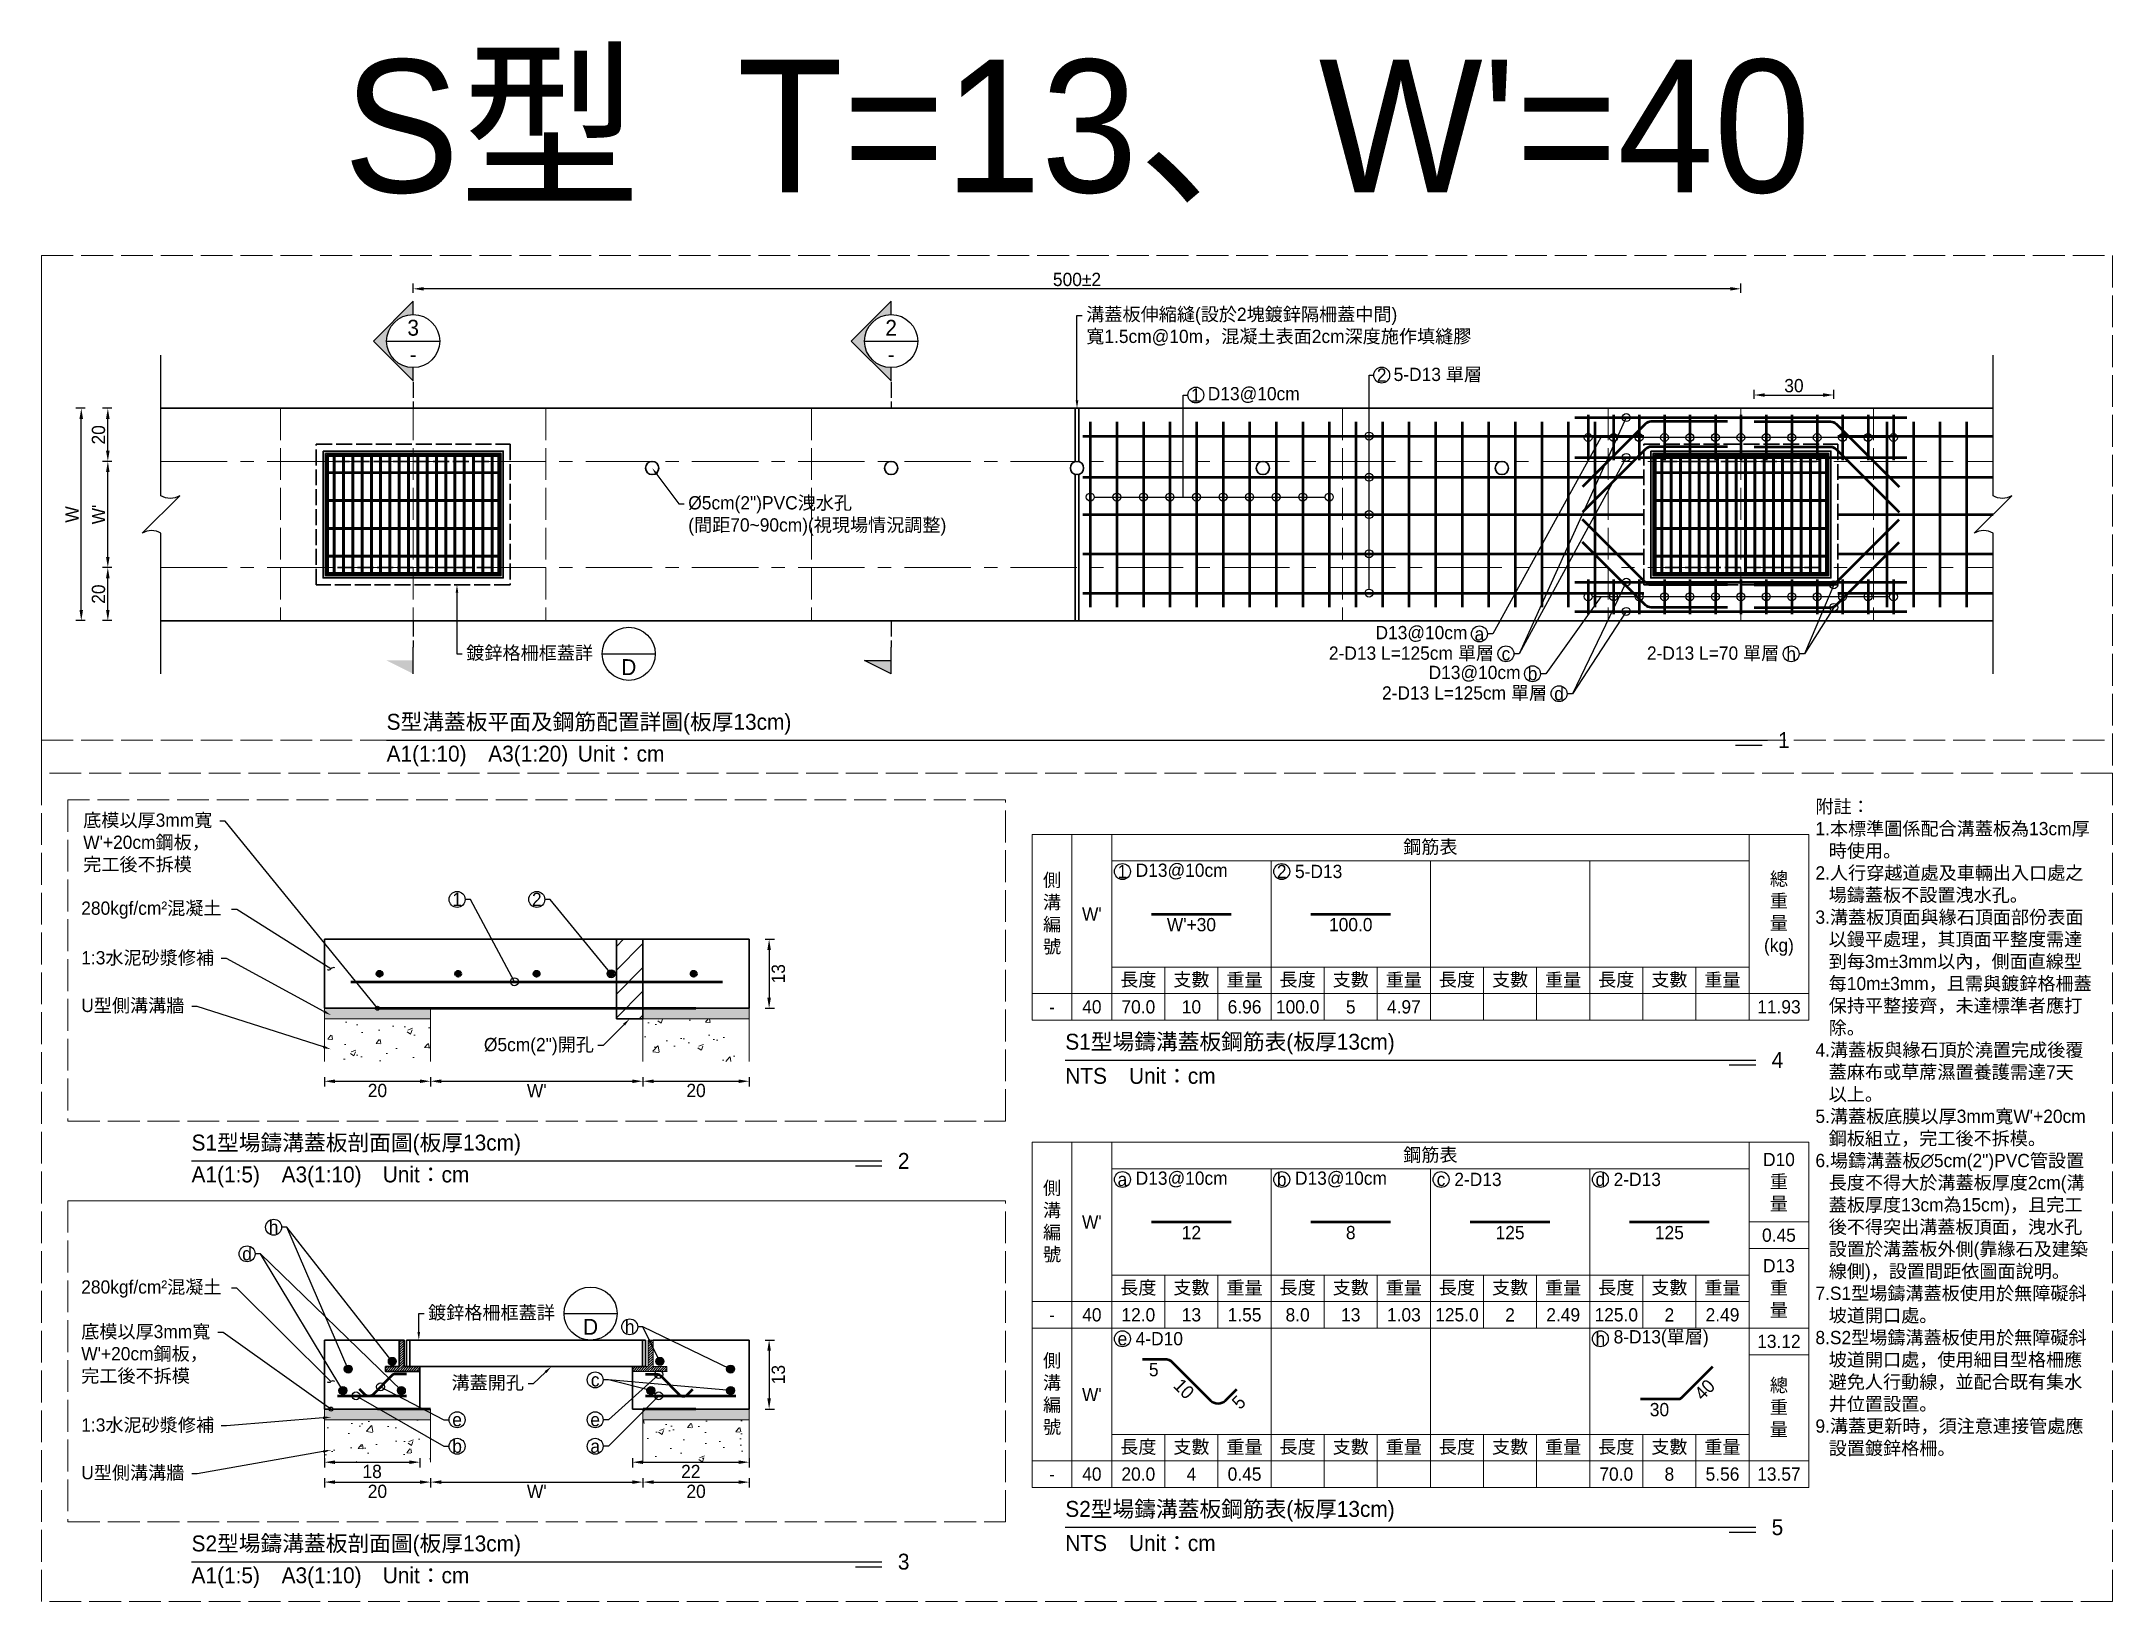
# Model space of a CAD drawing. Extents: x -2931 to 4779, y -2120 to 304.
# Drawn here: x -2001 to -1221, y -650 to -63 of the extents above; entities that cross this region are included whole.
import ezdxf
from ezdxf import colors
from ezdxf.entities.mleader import LeaderData, LeaderLine
from ezdxf.math import Vec2, Vec3

# ---------------------------------------------------------------- set-up
doc = ezdxf.new("R2010")
doc.units = 0
doc.header["$MEASUREMENT"] = 0
doc.linetypes.add('ACAD_ISO02W100', pattern=[15, 12, -3])
doc.linetypes.add('CENTERX2', pattern=[4, 2.5, -0.5, 0.5, -0.5])
for name, color, linetype, lineweight in [('一、1.基本-圖框', 7, 'Continuous', 20), ('二、1.繪圖-既有設施', 8, 'Continuous', 20), ('二、2.繪圖-施作項目', 181, 'Continuous', 30), ('二、5.繪圖-鋼筋', 60, 'Continuous', 50), ('二、6.繪圖-其他施作項目', 35, 'Continuous', 30)]:
    doc.layers.add(name, color=color, linetype=linetype, lineweight=lineweight)
doc.layers.add('一、4.基本-隱藏', color=9, linetype='ACAD_ISO02W100', lineweight=20, plot=False)
doc.layers.add('三、1.文字-說明文字', color=2, linetype='Continuous')
doc.layers.add('三、3.文字-註解文字', color=2, linetype='Continuous')
doc.styles.add('次圖名(詳圖)', font='MS PGothic.ttf', dxfattribs={"height": 6})
doc.styles.add('註解文字', font='MS PGothic.ttf', dxfattribs={"height": 5})
doc.styles.add('註解文字(詳圖)', font='MS PGothic.ttf', dxfattribs={"height": 6})
doc.dimstyles.new('註解文字', dxfattribs={"dimtxt": 5, "dimasz": 4, "dimexe": 2, "dimexo": 2.5, "dimgap": 1, "dimtad": 2, "dimzin": 0, "dimdsep": 46, "dimtxsty": '註解文字', "dimcen": 0.1, "dimclrd": 256, "dimclre": 256, "dimclrt": 256, "dimadec": 0, "dimazin": 0, "dimtfac": 1, "dimtofl": 0, "dimtmove": 0, "dimatfit": 3, "dimfxl": 1.5, "dimfxlon": 1, "dimtolj": 1, "dimtzin": 0, "dimlwd": -1, "dimlwe": -1, "dimarcsym": 1})
pattern_1 = [(45, (-3066.2158, -37.31), (-2.65165, 2.65165), []), (45, (-3065.332, -37.31), (-2.65165, 2.65165), []), (45, (-3064.448, -37.31), (-2.65165, 2.65165), []), (45, (-3063.564, -37.31), (-2.65165, 2.65165), [])]
pattern_2 = [(45, (-2566.2158, -37.31), (-2.65165, 2.65165), []), (45, (-2565.332, -37.31), (-2.65165, 2.65165), []), (45, (-2564.448, -37.31), (-2.65165, 2.65165), []), (45, (-2563.564, -37.31), (-2.65165, 2.65165), [])]

msp = doc.modelspace()

# ---------------------------------------------------------------- texts
at = {"layer": '一、1.基本-圖框', "char_height": 5, "attachment_point": 5, "style": '註解文字'}
for s, width, insert in [('{\\fMS PGothic|b0|i0|c128|p34;鋼筋表}', 128.86758, (-1477.759, -366.464)), ('側溝編號', 5, (-1620.259, -391.464)), ('總{\\fMS PGothic|b0|i0|c128|p34;重量(kg)}', 5, (-1346.509, -391.464)), ("W'", 17.80786, (-1605.259, -391.464)), ('{\\fMS PGothic|b0|i0|c128|p34;長度}', 17.80786, (-1587.759, -416.464)), ('支數', 17.80786, (-1567.759, -416.464)), ('重量', 17.80786, (-1547.759, -416.464)), ('{\\fMS PGothic|b0|i0|c128|p34;長度}', 17.80786, (-1527.759, -416.464)), ('支數', 17.80786, (-1507.759, -416.464)), ('重量', 17.80786, (-1487.759, -416.464)), ('{\\fMS PGothic|b0|i0|c128|p34;長度}', 17.80786, (-1467.759, -416.464)), ('支數', 17.80786, (-1447.759, -416.464)), ('重量', 17.80786, (-1427.759, -416.464)), ('{\\fMS PGothic|b0|i0|c128|p34;長度}', 17.80786, (-1407.759, -416.464)), ('支數', 17.80786, (-1387.759, -416.464)), ('重量', 17.80786, (-1367.759, -416.464)), ('{\\fMS PGothic|b0|i0|c128|p34;鋼筋表}', 128.86758, (-1477.759, -482.464)), ('{\\fMS PGothic|b0|i0|c128|p34;D10\\P重量}', 5, (-1346.509, -492.464)), ('側溝編號', 5, (-1620.259, -507.464)), ("W'", 17.80786, (-1605.259, -507.464)), ('{\\fMS PGothic|b0|i0|c128|p34;D13\\P重量}', 5, (-1346.509, -532.464)), ('{\\fMS PGothic|b0|i0|c128|p34;長度}', 17.80786, (-1587.759, -532.464)), ('支數', 17.80786, (-1567.759, -532.464)), ('重量', 17.80786, (-1547.759, -532.464)), ('{\\fMS PGothic|b0|i0|c128|p34;長度}', 17.80786, (-1527.759, -532.464)), ('支數', 17.80786, (-1507.759, -532.464)), ('重量', 17.80786, (-1487.759, -532.464)), ('{\\fMS PGothic|b0|i0|c128|p34;長度}', 17.80786, (-1467.759, -532.464)), ('支數', 17.80786, (-1447.759, -532.464)), ('重量', 17.80786, (-1427.759, -532.464)), ('{\\fMS PGothic|b0|i0|c128|p34;長度}', 17.80786, (-1407.759, -532.464)), ('支數', 17.80786, (-1387.759, -532.464)), ('重量', 17.80786, (-1367.759, -532.464)), ('側溝編號', 5, (-1620.259, -572.464)), ('總重量', 5, (-1346.509, -577.464)), ("W'", 17.80786, (-1605.259, -572.464)), ('{\\fMS PGothic|b0|i0|c128|p34;長度}', 17.80786, (-1587.759, -592.464)), ('支數', 17.80786, (-1567.759, -592.464)), ('重量', 17.80786, (-1547.759, -592.464)), ('{\\fMS PGothic|b0|i0|c128|p34;長度}', 17.80786, (-1527.759, -592.464)), ('支數', 17.80786, (-1507.759, -592.464)), ('重量', 17.80786, (-1487.759, -592.464)), ('{\\fMS PGothic|b0|i0|c128|p34;長度}', 17.80786, (-1467.759, -592.464)), ('支數', 17.80786, (-1447.759, -592.464)), ('重量', 17.80786, (-1427.759, -592.464)), ('{\\fMS PGothic|b0|i0|c128|p34;長度}', 17.80786, (-1407.759, -592.464)), ('支數', 17.80786, (-1387.759, -592.464)), ('重量', 17.80786, (-1367.759, -592.464))]:
    msp.add_mtext_dynamic_manual_height_columns(s, width=width, gutter_width=30, heights=[0], dxfattribs=dict(at, insert=insert))
at = {"layer": '三、1.文字-說明文字', "insert": (-1332.759, -348.464), "char_height": 5, "attachment_point": 1, "style": '註解文字'}
msp.add_mtext_dynamic_manual_height_columns('{\\fMS PGothic|b0|i0|c128|p34;附註：\\P\\pi-5,l5;1.本標準圖係配合溝蓋板為13cm厚時使用。\\P2.人行穿越道處及車輛出入口處之場鑄蓋板不設置洩水孔。\\P3.溝蓋板頂面與緣石頂面部份表面以鏝平處理，其頂面平整度需達到每3m±3mm以\\fPMingLiU|b0|i0|c136|p18;內\\fMS PGothic|b0|i0|c128|p34;，側面直線型每10m±3mm，且需與鍍鋅格柵蓋保持平整接齊，未達標準者應打除。\\P4.溝蓋板與緣石頂於澆置完成後覆蓋麻布或草蓆濕置養護需達7天以上。\\P5.溝蓋板底膜以厚3mm寬W\'+20cm鋼板組立，完工後不拆模。\\P6.場鑄溝蓋板∅5cm(2")PVC管設置長度不得大於溝蓋板厚度2cm(溝蓋板厚度13cm為15cm)，且完工後不得突出溝蓋板頂面，洩水孔設置於溝蓋板外側(靠緣石及建築線側)，設置間距依圖面\\fPMingLiU|b0|i0|c136|p18;說\\fMS PGothic|b0|i0|c128|p34;明。\\P7.S1型場鑄溝蓋板使用於無障礙斜坡道開口處。\\P8.S2型場鑄溝蓋板使用於無障礙斜坡道開口處，使用細目型格柵應避免人行動線，並配合既有集水井位置設置。\\P9.溝蓋更新時，須注意連接管處應設置鍍鋅格柵。}', width=103.7549, gutter_width=30, heights=[0], dxfattribs=at)
at = {"layer": '三、3.文字-註解文字'}
for s, width, gutter_width, insert, char_height, attachment_point, style in [("{\\fMS PGothic|b0|i0|c128|p34;S型  T=13、W}'{\\fMS PGothic|b0|i0|c128|p34;=}4{\\fMS PGothic|b0|i0|c128|p34;0}", 588.65878, 25, (-1610.855, -123.464), 50, 8, '註解文字'), ('3', 6.60394, 25, (-1860.855, -170.658), 6, 5, '註解文字(詳圖)'), ('2', 6.60394, 25, (-1680.855, -170.658), 6, 5, '註解文字(詳圖)'), ('-', 6.60394, 25, (-1860.855, -180.658), 6, 5, '註解文字(詳圖)'), ('-', 6.60394, 25, (-1680.855, -180.658), 6, 5, '註解文字(詳圖)'), ('2', 8.38231, 30, (-1496.105, -188.464), 5, 5, '註解文字'), ('5-D13 單層', 42.88103, 30, (-1491.605, -188.464), 5, 4, '註解文字'), ('1', 8.38231, 30, (-1566.105, -195.964), 5, 5, '註解文字'), ('D13@10cm', 15.95159, 30, (-1561.605, -195.964), 5, 4, '註解文字'), ('D13@10cm', 39.45942, 30, (-1463.808, -285.964), 5, 6, '註解文字'), ('a', 8.38231, 30, (-1459.308, -285.964), 5, 5, '註解文字'), ('D', 6.60394, 25, (-1779.658, -298.464), 6, 5, '註解文字(詳圖)'), ('2-D13 L=125cm 單層', 78.12323, 30, (-1453.808, -293.464), 5, 6, '註解文字'), ('c', 8.38231, 30, (-1449.308, -293.464), 5, 5, '註解文字'), ('2-D13 L=70 單層', 78.12323, 30, (-1346.397, -293.464), 5, 6, '註解文字'), ('h', 8.38231, 30, (-1341.897, -293.464), 5, 5, '註解文字'), ('D13@10cm', 78.12323, 30, (-1443.808, -300.964), 5, 6, '註解文字'), ('b', 8.38231, 30, (-1439.308, -300.964), 5, 5, '註解文字'), ('2-D13 L=125cm 單層', 78.12323, 30, (-1433.808, -308.464), 5, 6, '註解文字'), ('d', 8.38231, 30, (-1429.308, -308.464), 5, 5, '註解文字'), ('S{\\fMS PGothic|b0|i0|c128|p34;型溝蓋板平面及鋼筋配置詳圖(板厚13cm)}', 215.37549, 15, (-1870.855, -319.964), 6, 4, '次圖名(詳圖)'), ('1', 3, 15, (-1346.855, -325.964), 6, 4, '次圖名(詳圖)'), ('A1(1:10)\u3000A3(1:20){\\fMS PGothic|b0|i0|c128|p34;^IUnit：cm}', 136.03259, 15, (-1870.855, -331.964), 6, 4, '次圖名(詳圖)'), ('1', 8.38231, 30, (-1593.759, -375.464), 5, 5, '註解文字'), ('{\\fMS PGothic|b0|i0|c128|p34;D13@1}0{\\fMS PGothic|b0|i0|c128|p34;cm}', 6.06582, 30, (-1588.759, -375.464), 5, 4, '註解文字'), ('2', 8.38231, 30, (-1533.759, -375.464), 5, 5, '註解文字'), ('5-D13', 6.06582, 30, (-1528.759, -375.464), 5, 4, '註解文字'), ('1', 8.38231, 30, (-1844.307, -385.964), 5, 5, '註解文字'), ('2', 8.38231, 30, (-1814.307, -385.964), 5, 5, '註解文字'), ("{\\fMS PGothic|b0|i0|c128|p34;W'+30}", 5.41119, 25, (-1567.759, -392.964), 5, 2, '註解文字'), ('{\\fMS PGothic|b0|i0|c128|p34;100.0}', 5.41119, 25, (-1507.759, -392.964), 5, 2, '註解文字'), ('-', 9.06048, 30, (-1620.259, -426.464), 5, 5, '註解文字'), ('40', 9.06048, 30, (-1605.259, -426.464), 5, 5, '註解文字'), ('70.0', 9.06048, 30, (-1587.759, -426.464), 5, 5, '註解文字'), ('10', 9.06048, 30, (-1567.759, -426.464), 5, 5, '註解文字'), ('6.96', 9.06048, 30, (-1547.759, -426.464), 5, 5, '註解文字'), ('100.0', 9.06048, 30, (-1527.759, -426.464), 5, 5, '註解文字'), ('5', 9.06048, 30, (-1507.759, -426.464), 5, 5, '註解文字'), ('4.97', 9.06048, 30, (-1487.759, -426.464), 5, 5, '註解文字'), ('11.93', 9.06048, 30, (-1346.509, -426.464), 5, 5, '註解文字'), ('S{\\fMS PGothic|b0|i0|c128|p34;1型場鑄溝蓋板鋼筋表(板厚13cm)}', 215.37549, 15, (-1615.259, -440.464), 6, 4, '次圖名(詳圖)'), ('4', 3, 15, (-1349.259, -446.464), 6, 4, '次圖名(詳圖)'), ('NTS{\\fMS PGothic|b0|i0|c128|p34;^IUnit：cm}', 136.03259, 15, (-1615.259, -452.464), 6, 4, '次圖名(詳圖)'), ('S{\\fMS PGothic|b0|i0|c128|p34;1型場鑄溝蓋板剖面圖(板厚13cm)}', 215.37549, 15, (-1944.307, -478.464), 6, 4, '次圖名(詳圖)'), ('2', 3, 15, (-1678.307, -484.464), 6, 4, '次圖名(詳圖)'), ('{\\fMS PGothic|b0|i0|c128|p34;A1(1:}5{\\fMS PGothic|b0|i0|c128|p34;)\u3000A3(1:}1{\\fMS PGothic|b0|i0|c128|p34;0)^IUnit：cm}', 136.03259, 15, (-1944.307, -490.464), 6, 4, '次圖名(詳圖)'), ('a', 8.38231, 30, (-1593.759, -491.464), 5, 5, '註解文字'), ('{\\fMS PGothic|b0|i0|c128|p34;D13@1}0{\\fMS PGothic|b0|i0|c128|p34;cm}', 6.06582, 30, (-1588.759, -491.464), 5, 4, '註解文字'), ('b', 8.38231, 30, (-1533.759, -491.464), 5, 5, '註解文字'), ('{\\fMS PGothic|b0|i0|c128|p34;D13@1}0{\\fMS PGothic|b0|i0|c128|p34;cm}', 6.06582, 30, (-1528.759, -491.464), 5, 4, '註解文字'), ('c', 8.38231, 30, (-1473.759, -491.464), 5, 5, '註解文字'), ('2-D13', 6.06582, 30, (-1468.759, -491.464), 5, 4, '註解文字'), ('d', 8.38231, 30, (-1413.759, -491.464), 5, 5, '註解文字'), ('2-D13', 6.06582, 30, (-1408.759, -491.464), 5, 4, '註解文字'), ('h', 8.38231, 30, (-1913.407, -509.464), 5, 5, '註解文字'), ('{\\fMS PGothic|b0|i0|c128|p34;12}', 5.41119, 25, (-1567.759, -508.964), 5, 2, '註解文字'), ('{\\fMS PGothic|b0|i0|c128|p34;8}', 5.41119, 25, (-1507.759, -508.964), 5, 2, '註解文字'), ('{\\fMS PGothic|b0|i0|c128|p34;125}', 5.41119, 25, (-1447.759, -508.964), 5, 2, '註解文字'), ('{\\fMS PGothic|b0|i0|c128|p34;125}', 5.41119, 25, (-1387.759, -508.964), 5, 2, '註解文字'), ('0.45', 9.06048, 30, (-1346.509, -512.464), 5, 5, '註解文字'), ('d', 8.38231, 30, (-1923.407, -519.464), 5, 5, '註解文字'), ('D', 6.60394, 25, (-1794.039, -546.964), 6, 5, '註解文字(詳圖)'), ('h', 8.38231, 30, (-1779.307, -546.964), 5, 5, '註解文字'), ('-', 9.06048, 30, (-1620.259, -542.464), 5, 5, '註解文字'), ('40', 9.06048, 30, (-1605.259, -542.464), 5, 5, '註解文字'), ('12.0', 9.06048, 30, (-1587.759, -542.464), 5, 5, '註解文字'), ('13', 9.06048, 30, (-1567.759, -542.464), 5, 5, '註解文字'), ('1.55', 9.06048, 30, (-1547.759, -542.464), 5, 5, '註解文字'), ('8.0', 9.06048, 30, (-1527.759, -542.464), 5, 5, '註解文字'), ('13', 9.06048, 30, (-1507.759, -542.464), 5, 5, '註解文字'), ('1.03', 9.06048, 30, (-1487.759, -542.464), 5, 5, '註解文字'), ('125.0', 9.06048, 30, (-1467.759, -542.464), 5, 5, '註解文字'), ('2', 9.06048, 30, (-1447.759, -542.464), 5, 5, '註解文字'), ('2.49', 9.06048, 30, (-1427.759, -542.464), 5, 5, '註解文字'), ('125.0', 9.06048, 30, (-1407.759, -542.464), 5, 5, '註解文字'), ('2', 9.06048, 30, (-1387.759, -542.464), 5, 5, '註解文字'), ('2.49', 9.06048, 30, (-1367.759, -542.464), 5, 5, '註解文字'), ('e', 8.38231, 30, (-1593.759, -551.464), 5, 5, '註解文字'), ('4-D10', 6.06582, 30, (-1588.759, -551.464), 5, 4, '註解文字'), ('h', 8.38231, 30, (-1413.759, -551.464), 5, 5, '註解文字'), ('8-D13(單層)', 38.07441, 30, (-1408.759, -551.464), 5, 4, '註解文字'), ('13.12', 9.06048, 30, (-1346.509, -552.464), 5, 5, '註解文字'), ('{\\fMS PGothic|b0|i0|c128|p34;5}', 5.41119, 25, (-1581.959, -560.593), 5, 2, '註解文字'), ('c', 8.38231, 30, (-1792.307, -566.964), 5, 5, '註解文字'), ('{\\fMS PGothic|b0|i0|c128|p34;30}', 5.41119, 25, (-1391.494, -575.646), 5, 2, '註解文字'), ('e', 8.38231, 30, (-1844.307, -581.964), 5, 5, '註解文字'), ('e', 8.38231, 30, (-1792.307, -581.964), 5, 5, '註解文字'), ('b', 8.38231, 30, (-1844.307, -591.964), 5, 5, '註解文字'), ('a', 8.38231, 30, (-1792.307, -591.964), 5, 5, '註解文字'), ('40', 9.06048, 30, (-1605.259, -602.464), 5, 5, '註解文字'), ('20.0', 9.06048, 30, (-1587.759, -602.464), 5, 5, '註解文字'), ('4', 9.06048, 30, (-1567.759, -602.464), 5, 5, '註解文字'), ('0.45', 9.06048, 30, (-1547.759, -602.464), 5, 5, '註解文字'), ('70.0', 9.06048, 30, (-1407.759, -602.464), 5, 5, '註解文字'), ('8', 9.06048, 30, (-1387.759, -602.464), 5, 5, '註解文字'), ('5.56', 9.06048, 30, (-1367.759, -602.464), 5, 5, '註解文字'), ('13.57', 9.06048, 30, (-1346.509, -602.464), 5, 5, '註解文字'), ('-', 9.06048, 30, (-1620.259, -602.464), 5, 5, '註解文字'), ('S{\\fMS PGothic|b0|i0|c128|p34;2型場鑄溝蓋板鋼筋表(板厚13cm)}', 215.37549, 15, (-1615.259, -616.464), 6, 4, '次圖名(詳圖)'), ('5', 3, 15, (-1349.259, -622.464), 6, 4, '次圖名(詳圖)'), ('S{\\fMS PGothic|b0|i0|c128|p34;2型場鑄溝蓋板剖面圖(板厚13cm)}', 215.37549, 15, (-1944.307, -629.464), 6, 4, '次圖名(詳圖)'), ('NTS{\\fMS PGothic|b0|i0|c128|p34;^IUnit：cm}', 136.03259, 15, (-1615.259, -628.464), 6, 4, '次圖名(詳圖)'), ('{\\fMS PGothic|b0|i0|c128|p34;A1(1:}5{\\fMS PGothic|b0|i0|c128|p34;)\u3000A3(1:}1{\\fMS PGothic|b0|i0|c128|p34;0)^IUnit：cm}', 136.03259, 15, (-1944.307, -641.464), 6, 4, '次圖名(詳圖)'), ('3', 3, 15, (-1678.307, -635.464), 6, 4, '次圖名(詳圖)')]:
    msp.add_mtext_dynamic_manual_height_columns(s, width=width, gutter_width=gutter_width, heights=[0], dxfattribs=dict(at, insert=insert, char_height=char_height, attachment_point=attachment_point, style=style))
at = {"layer": '三、3.文字-註解文字', "char_height": 5, "attachment_point": 2, "style": '註解文字'}
for s, insert, rotation in [('{\\fMS PGothic|b0|i0|c128|p34;10}', (-1568.82, -568.525), 314.931884), ('{\\fMS PGothic|b0|i0|c128|p34;40}', (-1376.258, -568.842), 45.186816), ('{\\fMS PGothic|b0|i0|c128|p34;5}', (-1551.72, -573.604), 45.416489)]:
    msp.add_mtext_dynamic_manual_height_columns(s, width=5.41119, gutter_width=25, heights=[0], dxfattribs=dict(at, insert=insert, rotation=rotation))

# ---------------------------------------------------------------- blocks, each defined once
blk = doc.blocks.new('*D195')
at = {"layer": 'Defpoints', "color": 0, "transparency": 16777216}
for p in [(-1975.85, -200.96), (-1955.85, -200.96), (-1955.85, -220.96)]:
    blk.add_point(p, dxfattribs=at)
at = {"layer": '三、3.文字-註解文字', "transparency": 16777216}
for p, q in [((-1974.35, -200.96), (-1977.85, -200.96)), ((-1975.85, -216.96), (-1975.85, -204.96)), ((-1974.35, -220.96), (-1977.85, -220.96))]:
    blk.add_line(p, q, dxfattribs=at)
for points in [[(-1976.52, -204.96), (-1975.19, -204.96), (-1975.85, -200.96)], [(-1976.52, -216.96), (-1975.19, -216.96), (-1975.85, -220.96)]]:
    blk.add_solid(points, dxfattribs=at)
at = {"layer": '三、3.文字-註解文字', "transparency": 16777216, "insert": (-1979.35, -210.96), "char_height": 5, "attachment_point": 5, "rotation": 90, "style": '註解文字'}
blk.add_mtext('\\A1;20', dxfattribs=at)
blk = doc.blocks.new('*D196')
at = {"layer": 'Defpoints', "color": 0, "transparency": 16777216}
for p in [(-1975.85, -220.96), (-1955.85, -220.96), (-1955.85, -260.96)]:
    blk.add_point(p, dxfattribs=at)
at = {"layer": '三、3.文字-註解文字', "transparency": 16777216}
for p, q in [((-1974.35, -220.96), (-1977.85, -220.96)), ((-1975.85, -256.96), (-1975.85, -224.96)), ((-1974.35, -260.96), (-1977.85, -260.96))]:
    blk.add_line(p, q, dxfattribs=at)
for points in [[(-1976.52, -224.96), (-1975.19, -224.96), (-1975.85, -220.96)], [(-1976.52, -256.96), (-1975.19, -256.96), (-1975.85, -260.96)]]:
    blk.add_solid(points, dxfattribs=at)
at = {"layer": '三、3.文字-註解文字', "transparency": 16777216, "insert": (-1979.35, -240.96), "char_height": 5, "attachment_point": 5, "rotation": 90, "style": '註解文字'}
blk.add_mtext("\\A1;W'", dxfattribs=at)
blk = doc.blocks.new('*D197')
at = {"layer": 'Defpoints', "color": 0, "transparency": 16777216}
for p in [(-1975.85, -260.96), (-1955.85, -260.96), (-1955.85, -280.96)]:
    blk.add_point(p, dxfattribs=at)
at = {"layer": '三、3.文字-註解文字', "transparency": 16777216}
for p, q in [((-1974.35, -260.96), (-1977.85, -260.96)), ((-1975.85, -276.96), (-1975.85, -264.96)), ((-1974.35, -280.96), (-1977.85, -280.96))]:
    blk.add_line(p, q, dxfattribs=at)
for points in [[(-1976.52, -264.96), (-1975.19, -264.96), (-1975.85, -260.96)], [(-1976.52, -276.96), (-1975.19, -276.96), (-1975.85, -280.96)]]:
    blk.add_solid(points, dxfattribs=at)
at = {"layer": '三、3.文字-註解文字', "transparency": 16777216, "insert": (-1979.35, -270.96), "char_height": 5, "attachment_point": 5, "rotation": 90, "style": '註解文字'}
blk.add_mtext('\\A1;20', dxfattribs=at)
blk = doc.blocks.new('*D198')
at = {"layer": 'Defpoints', "color": 0, "transparency": 16777216}
for p in [(-1985.85, -200.96), (-1955.85, -200.96), (-1955.85, -280.96)]:
    blk.add_point(p, dxfattribs=at)
at = {"layer": '三、3.文字-註解文字', "transparency": 16777216}
for p, q in [((-1984.35, -200.96), (-1987.85, -200.96)), ((-1985.85, -276.96), (-1985.85, -204.96)), ((-1984.35, -280.96), (-1987.85, -280.96))]:
    blk.add_line(p, q, dxfattribs=at)
for points in [[(-1986.52, -204.96), (-1985.19, -204.96), (-1985.85, -200.96)], [(-1986.52, -276.96), (-1985.19, -276.96), (-1985.85, -280.96)]]:
    blk.add_solid(points, dxfattribs=at)
at = {"layer": '三、3.文字-註解文字', "transparency": 16777216, "insert": (-1989.35, -240.96), "char_height": 5, "attachment_point": 5, "rotation": 90, "style": '註解文字'}
blk.add_mtext('\\A1;W', dxfattribs=at)
blk = doc.blocks.new('_None')
blk = doc.blocks.new('_Small')
at = {"color": 0, "linetype": 'ByBlock', "lineweight": -2}
blk.add_circle((0, 0), 0.25, dxfattribs=at)
blk = doc.blocks.new('*D199')
at = {"layer": 'Defpoints', "color": 0, "transparency": 16777216}
for p in [(-1860.85, -155.96), (-1860.85, -200.96), (-1360.85, -200.96)]:
    blk.add_point(p, dxfattribs=at)
at = {"layer": '三、3.文字-註解文字', "transparency": 16777216}
for p, q in [((-1860.85, -157.46), (-1860.85, -153.96)), ((-1364.85, -155.96), (-1856.85, -155.96)), ((-1360.85, -157.46), (-1360.85, -153.96))]:
    blk.add_line(p, q, dxfattribs=at)
for points in [[(-1856.85, -155.3), (-1856.85, -156.63), (-1860.85, -155.96)], [(-1364.85, -155.3), (-1364.85, -156.63), (-1360.85, -155.96)]]:
    blk.add_solid(points, dxfattribs=at)
at = {"layer": '三、3.文字-註解文字', "transparency": 16777216, "insert": (-1610.85, -152.46), "char_height": 5, "attachment_point": 5, "style": '註解文字'}
blk.add_mtext('\\A1;500±2', dxfattribs=at)
blk = doc.blocks.new('_Integral')
at = {"color": 0, "linetype": 'ByBlock', "lineweight": -2}
for centre, start, end in [((0.44, -0.09), 102, 168), ((-0.44, 0.09), 282, 348)]:
    blk.add_arc(centre, 0.454, start, end, dxfattribs=at)
blk = doc.blocks.new('*D200')
at = {"layer": 'Defpoints', "color": 0, "transparency": 16777216}
for p in [(-1894.31, -436.96), (-1854.31, -436.96), (-1854.31, -454.46)]:
    blk.add_point(p, dxfattribs=at)
at = {"layer": '三、3.文字-註解文字', "transparency": 16777216}
for p, q in [((-1894.31, -452.96), (-1894.31, -456.46)), ((-1890.31, -454.46), (-1858.31, -454.46)), ((-1854.31, -452.96), (-1854.31, -456.46))]:
    blk.add_line(p, q, dxfattribs=at)
for points in [[(-1890.31, -453.8), (-1890.31, -455.13), (-1894.31, -454.46)], [(-1858.31, -453.8), (-1858.31, -455.13), (-1854.31, -454.46)]]:
    blk.add_solid(points, dxfattribs=at)
at = {"layer": '三、3.文字-註解文字', "transparency": 16777216, "insert": (-1874.31, -457.96), "char_height": 5, "attachment_point": 5, "style": '註解文字'}
blk.add_mtext('\\A1;20', dxfattribs=at)
blk = doc.blocks.new('*D201')
at = {"layer": 'Defpoints', "color": 0, "transparency": 16777216}
for p in [(-1854.31, -436.96), (-1774.31, -436.96), (-1774.31, -454.46)]:
    blk.add_point(p, dxfattribs=at)
at = {"layer": '三、3.文字-註解文字', "transparency": 16777216}
for p, q in [((-1854.31, -452.96), (-1854.31, -456.46)), ((-1850.31, -454.46), (-1778.31, -454.46)), ((-1774.31, -452.96), (-1774.31, -456.46))]:
    blk.add_line(p, q, dxfattribs=at)
for points in [[(-1850.31, -453.8), (-1850.31, -455.13), (-1854.31, -454.46)], [(-1778.31, -453.8), (-1778.31, -455.13), (-1774.31, -454.46)]]:
    blk.add_solid(points, dxfattribs=at)
at = {"layer": '三、3.文字-註解文字', "transparency": 16777216, "insert": (-1814.31, -457.96), "char_height": 5, "attachment_point": 5, "style": '註解文字'}
blk.add_mtext("\\A1;W'", dxfattribs=at)
blk = doc.blocks.new('*D202')
at = {"layer": 'Defpoints', "color": 0, "transparency": 16777216}
for p in [(-1774.31, -436.96), (-1734.31, -436.96), (-1734.31, -454.46)]:
    blk.add_point(p, dxfattribs=at)
at = {"layer": '三、3.文字-註解文字', "transparency": 16777216}
for p, q in [((-1774.31, -452.96), (-1774.31, -456.46)), ((-1770.31, -454.46), (-1738.31, -454.46)), ((-1734.31, -452.96), (-1734.31, -456.46))]:
    blk.add_line(p, q, dxfattribs=at)
for points in [[(-1770.31, -453.8), (-1770.31, -455.13), (-1774.31, -454.46)], [(-1738.31, -453.8), (-1738.31, -455.13), (-1734.31, -454.46)]]:
    blk.add_solid(points, dxfattribs=at)
at = {"layer": '三、3.文字-註解文字', "transparency": 16777216, "insert": (-1754.31, -457.96), "char_height": 5, "attachment_point": 5, "style": '註解文字'}
blk.add_mtext('\\A1;20', dxfattribs=at)
blk = doc.blocks.new('*D203')
at = {"layer": 'Defpoints', "color": 0, "transparency": 16777216}
for p in [(-1734.31, -400.96), (-1734.31, -426.96), (-1726.81, -426.96)]:
    blk.add_point(p, dxfattribs=at)
at = {"layer": '三、3.文字-註解文字', "transparency": 16777216}
for p, q in [((-1728.31, -400.96), (-1724.81, -400.96)), ((-1726.81, -404.96), (-1726.81, -422.96)), ((-1728.31, -426.96), (-1724.81, -426.96))]:
    blk.add_line(p, q, dxfattribs=at)
for points in [[(-1727.47, -404.96), (-1726.14, -404.96), (-1726.81, -400.96)], [(-1727.47, -422.96), (-1726.14, -422.96), (-1726.81, -426.96)]]:
    blk.add_solid(points, dxfattribs=at)
at = {"layer": '三、3.文字-註解文字', "transparency": 16777216, "insert": (-1723.31, -413.96), "char_height": 5, "attachment_point": 5, "rotation": 90, "style": '註解文字'}
blk.add_mtext('\\A1;13', dxfattribs=at)
blk = doc.blocks.new('*D205')
at = {"layer": 'Defpoints', "color": 0, "transparency": 16777216}
for p in [(-1894.31, -587.96), (-1854.31, -587.96), (-1854.31, -605.46)]:
    blk.add_point(p, dxfattribs=at)
at = {"layer": '三、3.文字-註解文字', "transparency": 16777216}
for p, q in [((-1894.31, -603.96), (-1894.31, -607.46)), ((-1890.31, -605.46), (-1858.31, -605.46)), ((-1854.31, -603.96), (-1854.31, -607.46))]:
    blk.add_line(p, q, dxfattribs=at)
for points in [[(-1890.31, -604.8), (-1890.31, -606.13), (-1894.31, -605.46)], [(-1858.31, -604.8), (-1858.31, -606.13), (-1854.31, -605.46)]]:
    blk.add_solid(points, dxfattribs=at)
at = {"layer": '三、3.文字-註解文字', "transparency": 16777216, "insert": (-1874.31, -608.96), "char_height": 5, "attachment_point": 5, "style": '註解文字'}
blk.add_mtext('\\A1;20', dxfattribs=at)
blk = doc.blocks.new('*D206')
at = {"layer": 'Defpoints', "color": 0, "transparency": 16777216}
for p in [(-1854.31, -587.96), (-1774.31, -587.96), (-1774.31, -605.46)]:
    blk.add_point(p, dxfattribs=at)
at = {"layer": '三、3.文字-註解文字', "transparency": 16777216}
for p, q in [((-1854.31, -603.96), (-1854.31, -607.46)), ((-1850.31, -605.46), (-1778.31, -605.46)), ((-1774.31, -603.96), (-1774.31, -607.46))]:
    blk.add_line(p, q, dxfattribs=at)
for points in [[(-1850.31, -604.8), (-1850.31, -606.13), (-1854.31, -605.46)], [(-1778.31, -604.8), (-1778.31, -606.13), (-1774.31, -605.46)]]:
    blk.add_solid(points, dxfattribs=at)
at = {"layer": '三、3.文字-註解文字', "transparency": 16777216, "insert": (-1814.31, -608.96), "char_height": 5, "attachment_point": 5, "style": '註解文字'}
blk.add_mtext("\\A1;W'", dxfattribs=at)
blk = doc.blocks.new('*D207')
at = {"layer": 'Defpoints', "color": 0, "transparency": 16777216}
for p in [(-1774.31, -587.96), (-1734.31, -587.96), (-1734.31, -605.46)]:
    blk.add_point(p, dxfattribs=at)
at = {"layer": '三、3.文字-註解文字', "transparency": 16777216}
for p, q in [((-1774.31, -603.96), (-1774.31, -607.46)), ((-1770.31, -605.46), (-1738.31, -605.46)), ((-1734.31, -603.96), (-1734.31, -607.46))]:
    blk.add_line(p, q, dxfattribs=at)
for points in [[(-1770.31, -604.8), (-1770.31, -606.13), (-1774.31, -605.46)], [(-1738.31, -604.8), (-1738.31, -606.13), (-1734.31, -605.46)]]:
    blk.add_solid(points, dxfattribs=at)
at = {"layer": '三、3.文字-註解文字', "transparency": 16777216, "insert": (-1754.31, -608.96), "char_height": 5, "attachment_point": 5, "style": '註解文字'}
blk.add_mtext('\\A1;20', dxfattribs=at)
blk = doc.blocks.new('*D204')
at = {"layer": 'Defpoints', "color": 0, "transparency": 16777216}
for p in [(-1734.31, -551.96), (-1734.31, -577.96), (-1726.81, -577.96)]:
    blk.add_point(p, dxfattribs=at)
at = {"layer": '三、3.文字-註解文字', "transparency": 16777216}
for p, q in [((-1728.31, -551.96), (-1724.81, -551.96)), ((-1726.81, -555.96), (-1726.81, -573.96)), ((-1728.31, -577.96), (-1724.81, -577.96))]:
    blk.add_line(p, q, dxfattribs=at)
for points in [[(-1727.47, -555.96), (-1726.14, -555.96), (-1726.81, -551.96)], [(-1727.47, -573.96), (-1726.14, -573.96), (-1726.81, -577.96)]]:
    blk.add_solid(points, dxfattribs=at)
at = {"layer": '三、3.文字-註解文字', "transparency": 16777216, "insert": (-1723.31, -564.96), "char_height": 5, "attachment_point": 5, "rotation": 90, "style": '註解文字'}
blk.add_mtext('\\A1;13', dxfattribs=at)
blk = doc.blocks.new('*D208')
at = {"layer": 'Defpoints', "color": 0, "transparency": 16777216}
for p in [(-1894.31, -577.96), (-1858.31, -577.96), (-1858.31, -597.96)]:
    blk.add_point(p, dxfattribs=at)
at = {"layer": '三、3.文字-註解文字', "transparency": 16777216}
for p, q in [((-1894.31, -596.46), (-1894.31, -599.96)), ((-1890.31, -597.96), (-1862.31, -597.96)), ((-1858.31, -596.46), (-1858.31, -599.96))]:
    blk.add_line(p, q, dxfattribs=at)
for points in [[(-1890.31, -597.3), (-1890.31, -598.63), (-1894.31, -597.96)], [(-1862.31, -597.3), (-1862.31, -598.63), (-1858.31, -597.96)]]:
    blk.add_solid(points, dxfattribs=at)
at = {"layer": '三、3.文字-註解文字', "transparency": 16777216, "insert": (-1876.31, -601.46), "char_height": 5, "attachment_point": 5, "style": '註解文字'}
blk.add_mtext('\\A1;18', dxfattribs=at)
blk = doc.blocks.new('*D209')
at = {"layer": 'Defpoints', "color": 0, "transparency": 16777216}
for p in [(-1778.31, -577.96), (-1734.31, -577.96), (-1734.31, -597.96)]:
    blk.add_point(p, dxfattribs=at)
at = {"layer": '三、3.文字-註解文字', "transparency": 16777216}
for p, q in [((-1778.31, -596.46), (-1778.31, -599.96)), ((-1774.31, -597.96), (-1738.31, -597.96)), ((-1734.31, -596.46), (-1734.31, -599.96))]:
    blk.add_line(p, q, dxfattribs=at)
for points in [[(-1774.31, -597.3), (-1774.31, -598.63), (-1778.31, -597.96)], [(-1738.31, -597.3), (-1738.31, -598.63), (-1734.31, -597.96)]]:
    blk.add_solid(points, dxfattribs=at)
at = {"layer": '三、3.文字-註解文字', "transparency": 16777216, "insert": (-1756.31, -601.46), "char_height": 5, "attachment_point": 5, "style": '註解文字'}
blk.add_mtext('\\A1;22', dxfattribs=at)
blk = doc.blocks.new('*D233')
at = {"layer": 'Defpoints', "color": 0, "linetype": 'Continuous', "transparency": 16777216}
for p in [(-1325.85, -195.96), (-1355.85, -205.96), (-1325.85, -205.96)]:
    blk.add_point(p, dxfattribs=at)
at = {"layer": '三、3.文字-註解文字', "transparency": 16777216}
for p, q in [((-1355.85, -197.46), (-1355.85, -193.96)), ((-1325.85, -197.46), (-1325.85, -193.96)), ((-1351.85, -195.96), (-1329.85, -195.96))]:
    blk.add_line(p, q, dxfattribs=at)
at = {"layer": '三、3.文字-註解文字', "linetype": 'Continuous', "transparency": 16777216}
for points in [[(-1351.85, -195.3), (-1351.85, -196.63), (-1355.85, -195.96)], [(-1329.85, -195.3), (-1329.85, -196.63), (-1325.85, -195.96)]]:
    blk.add_solid(points, dxfattribs=at)
at = {"layer": '三、3.文字-註解文字', "linetype": 'Continuous', "transparency": 16777216, "insert": (-1340.85, -192.46), "char_height": 5, "attachment_point": 5, "style": '註解文字'}
blk.add_mtext('\\A1;30', dxfattribs=at)

# ---------------------------------------------------------------- dimensions: what is measured, and where the dimension line sits
at = {"layer": '三、3.文字-註解文字'}
for base, p1, p2, text, picture, middle in [((-1860.855, -155.964), (-1360.855, -200.964), (-1860.855, -200.964), '500±2', '*D199', (-1610.855, -152.464)), ((-1854.307, -454.464), (-1894.307, -436.964), (-1854.307, -436.964), '20', '*D200', (-1874.307, -457.964)), ((-1774.307, -454.464), (-1854.307, -436.964), (-1774.307, -436.964), "W'", '*D201', (-1814.307, -457.964)), ((-1734.307, -454.464), (-1774.307, -436.964), (-1734.307, -436.964), '20', '*D202', (-1754.307, -457.964)), ((-1858.307, -597.964), (-1894.307, -577.964), (-1858.307, -577.964), '18', '*D208', (-1876.307, -601.464)), ((-1734.307, -597.964), (-1778.307, -577.964), (-1734.307, -577.964), '22', '*D209', (-1756.307, -601.464)), ((-1854.307, -605.464), (-1894.307, -587.964), (-1854.307, -587.964), '20', '*D205', (-1874.307, -608.964)), ((-1774.307, -605.464), (-1854.307, -587.964), (-1774.307, -587.964), "W'", '*D206', (-1814.307, -608.964)), ((-1734.307, -605.464), (-1774.307, -587.964), (-1734.307, -587.964), '20', '*D207', (-1754.307, -608.964))]:
    dim = msp.add_linear_dim(base=base, p1=p1, p2=p2, text=text, dimstyle='註解文字', dxfattribs=at)
    dim.commit()
    dim.dimension.update_dxf_attribs({"geometry": picture, "text_midpoint": middle})
at = {"layer": '三、3.文字-註解文字', "linetype": 'Continuous'}
dim = msp.add_linear_dim(base=(-1325.855, -195.964), p1=(-1355.855, -205.964), p2=(-1325.855, -205.964), text='30', dimstyle='註解文字', dxfattribs=at)
dim.commit()
dim.dimension.update_dxf_attribs({"geometry": '*D233', "text_midpoint": (-1340.855, -192.464)})
at = {"layer": '三、3.文字-註解文字'}
for base, p1, p2, text, picture, middle in [((-1985.855, -200.964), (-1955.855, -280.964), (-1955.855, -200.964), 'W', '*D198', (-1989.355, -240.964)), ((-1975.855, -200.964), (-1955.855, -220.964), (-1955.855, -200.964), '20', '*D195', (-1979.355, -210.964)), ((-1975.855, -220.964), (-1955.855, -260.964), (-1955.855, -220.964), "W'", '*D196', (-1979.355, -240.964)), ((-1975.855, -260.964), (-1955.855, -280.964), (-1955.855, -260.964), '20', '*D197', (-1979.355, -270.964)), ((-1726.807, -426.964), (-1734.307, -400.964), (-1734.307, -426.964), '13', '*D203', (-1723.307, -413.964)), ((-1726.807, -577.964), (-1734.307, -551.964), (-1734.307, -577.964), '13', '*D204', (-1723.307, -564.964))]:
    dim = msp.add_linear_dim(base=base, p1=p1, p2=p2, angle=90, text=text, dimstyle='註解文字', dxfattribs=at)
    dim.commit()
    dim.dimension.update_dxf_attribs({"geometry": picture, "text_midpoint": middle})

# ---------------------------------------------------------------- hatches: boundary and pattern name
at = {"layer": '三、3.文字-註解文字'}
h = msp.add_hatch(color=256, dxfattribs=at)
h.dxf.hatch_style = 1
h.paths.add_polyline_path([(-1860.855, -160.658), (-1875.855, -175.658), (-1860.855, -190.658), (-1860.855, -185.658, -0.4142136), (-1870.855, -175.658, -0.4142136), (-1860.855, -165.658)])
h = msp.add_hatch(color=256, dxfattribs=at)
h.dxf.hatch_style = 1
h.paths.add_polyline_path([(-1680.855, -160.658), (-1695.855, -175.658), (-1680.855, -190.658), (-1680.855, -185.658, -0.4142136), (-1690.855, -175.658, -0.4142136), (-1680.855, -165.658)])
h = msp.add_hatch(color=256, dxfattribs=at)
h.dxf.hatch_style = 1
h.paths.add_polyline_path([(-1870.855, -295.964), (-1860.855, -300.964), (-1860.855, -295.964)])
h = msp.add_hatch(color=256, dxfattribs=at)
h.dxf.hatch_style = 1
h.paths.add_polyline_path([(-1690.855, -295.964), (-1680.855, -300.964), (-1680.855, -295.964)])
at = {"layer": '二、1.繪圖-既有設施'}
h = msp.add_hatch(dxfattribs=at)
h.set_pattern_fill('CROSS', color=256, scale=0.2)
h.set_pattern_definition([(0, (-457023.2273, -667061.6937), (1.27, 1.27), [0.635, -1.905]), (90, (-457022.9098, -667062.0112), (-1.27, 1.27), [0.635, -1.905])])
h.paths.add_polyline_path([(-1854.307, -426.964), (-1894.307, -426.964), (-1894.307, -430.964), (-1854.307, -430.964)])
h.paths.add_polyline_path([(-1734.307, -426.964), (-1774.307, -426.964), (-1774.307, -430.964), (-1734.307, -430.964)])
h = msp.add_hatch(dxfattribs=at)
h.set_pattern_fill('AR-CONC', color=256, scale=0.1)
h.set_pattern_definition([(50, (-457023.227, -667061.694), (18.2184669, -1.59390855), [1.905, -20.955]), (355, (-457023.227, -667061.694), (-3.52434214, 19.10568452), [1.524, -16.7640584]), (100.4514447, (-457021.709, -667061.826), (14.6941247, 17.5117752), [1.6190009, -17.80902446]), (46.1842, (-457023.227, -667056.614), (27.1079041, -4.2042328), [2.8575, -31.4325]), (96.6355576, (-457020.968, -667056.964), (23.7404134, 24.7426125), [2.4285023, -26.7135608]), (351.184151, (-457023.227, -667056.614), (23.7404134, 24.7426125), [2.2859967, -25.1459732]), (21, (-457020.687, -667057.884), (15.16143913, -10.22651982), [1.905, -20.955]), (326, (-457020.687, -667057.884), (6.18020283, 18.4187966), [1.524, -16.764]), (71.451445, (-457019.424, -667058.736), (21.34164193, 8.1922769), [1.6190009, -17.80899376]), (37.5, (-457023.227, -667061.6937), (0.308860325, 8.455503887), [0, -16.5608, 0, -17.018, 0, -16.8275]), (7.5, (-457023.227, -667061.694), (6.68196625, 10.01805748), [0, -9.7028, 0, -16.1798, 0, -6.4135]), (327.5, (-457028.8915, -667061.694), (13.559059517, -0.5728744), [0, -6.35, 0, -19.812, 0, -26.289]), (317.5, (-457031.431, -667061.694), (14.81291814, 2.5426491), [0, -8.255, 0, -13.1572, 0, -18.669])])
h.paths.add_polyline_path([(-1774.307, -446.964), (-1734.307, -446.964), (-1734.307, -430.964), (-1774.307, -430.964)])
h.paths.add_polyline_path([(-1894.307, -446.964), (-1854.307, -446.964), (-1854.307, -430.964), (-1894.307, -430.964)])
h = msp.add_hatch(dxfattribs=at)
h.set_pattern_fill('CROSS', color=256, scale=0.2)
h.set_pattern_definition([(0, (-457263.2273, -667212.6937), (1.27, 1.27), [0.635, -1.905]), (90, (-457262.9098, -667213.0112), (-1.27, 1.27), [0.635, -1.905])])
h.paths.add_polyline_path([(-1854.307, -577.964), (-1858.307, -577.964), (-1894.307, -577.964), (-1894.307, -581.964), (-1854.307, -581.964)])
h.paths.add_polyline_path([(-1734.307, -577.964), (-1774.307, -577.964), (-1774.307, -581.964), (-1734.307, -581.964)])
h = msp.add_hatch(dxfattribs=at)
h.set_pattern_fill('AR-CONC', color=256, scale=0.1)
h.set_pattern_definition([(50, (-457263.227, -667212.694), (18.2184669, -1.59390855), [1.905, -20.955]), (355, (-457263.227, -667212.694), (-3.52434214, 19.10568452), [1.524, -16.7640584]), (100.4514447, (-457261.709, -667212.826), (14.6941247, 17.5117752), [1.6190009, -17.80902446]), (46.1842, (-457263.227, -667207.614), (27.1079041, -4.2042328), [2.8575, -31.4325]), (96.6355576, (-457260.968, -667207.964), (23.7404134, 24.7426125), [2.4285023, -26.7135608]), (351.184151, (-457263.227, -667207.614), (23.7404134, 24.7426125), [2.2859967, -25.1459732]), (21, (-457260.687, -667208.884), (15.16143913, -10.22651982), [1.905, -20.955]), (326, (-457260.687, -667208.884), (6.18020283, 18.4187966), [1.524, -16.764]), (71.451445, (-457259.424, -667209.736), (21.34164193, 8.1922769), [1.6190009, -17.80899376]), (37.5, (-457263.227, -667212.6937), (0.308860325, 8.455503887), [0, -16.5608, 0, -17.018, 0, -16.8275]), (7.5, (-457263.227, -667212.694), (6.68196625, 10.01805748), [0, -9.7028, 0, -16.1798, 0, -6.4135]), (327.5, (-457268.8915, -667212.694), (13.559059517, -0.5728744), [0, -6.35, 0, -19.812, 0, -26.289]), (317.5, (-457271.431, -667212.694), (14.81291814, 2.5426491), [0, -8.255, 0, -13.1572, 0, -18.669])])
h.paths.add_polyline_path([(-1894.307, -597.964), (-1854.307, -597.964), (-1854.307, -581.964), (-1894.307, -581.964)])
h.paths.add_polyline_path([(-1774.307, -597.964), (-1734.307, -597.964), (-1734.307, -581.964), (-1774.307, -581.964)])
at = {"layer": '二、5.繪圖-鋼筋'}
h = msp.add_hatch(color=256, dxfattribs=at)
h.dxf.hatch_style = 1
h.paths.add_polyline_path([(-1872.507, -413.964, 1), (-1874.507, -413.964, 1)])
h = msp.add_hatch(color=256, dxfattribs=at)
h.dxf.hatch_style = 1
h.paths.add_polyline_path([(-1842.927, -413.964, 1), (-1844.927, -413.964, 1)])
h = msp.add_hatch(color=256, dxfattribs=at)
h.dxf.hatch_style = 1
h.paths.add_polyline_path([(-1813.357, -413.964, 1), (-1815.357, -413.964, 1)])
h = msp.add_hatch(color=256, dxfattribs=at)
h.dxf.hatch_style = 1
h.paths.add_polyline_path([(-1785.307, -413.964, 1), (-1787.307, -413.964, 1)])
h = msp.add_hatch(color=256, dxfattribs=at)
h.dxf.hatch_style = 1
h.paths.add_polyline_path([(-1754.207, -413.964, 1), (-1756.207, -413.964, 1)])
h = msp.add_hatch(color=256, dxfattribs=at)
h.dxf.hatch_style = 1
h.paths.add_polyline_path([(-1867.707, -559.964, 1), (-1869.707, -559.964, 1)])
h = msp.add_hatch(color=256, dxfattribs=at)
h.dxf.hatch_style = 1
h.paths.add_polyline_path([(-1766.907, -559.964, 1), (-1768.907, -559.964, 1)])
h = msp.add_hatch(color=256, dxfattribs=at)
h.dxf.hatch_style = 1
h.paths.add_polyline_path([(-1884.307, -562.864, 1), (-1886.307, -562.864, 1)])
h = msp.add_hatch(color=256, dxfattribs=at)
h.dxf.hatch_style = 1
h.paths.add_polyline_path([(-1740.307, -562.864, 1), (-1742.307, -562.864, 1)])
h = msp.add_hatch(color=256, dxfattribs=at)
h.dxf.hatch_style = 1
h.paths.add_polyline_path([(-1886.307, -570.964, 1), (-1888.307, -570.964, 1)])
h = msp.add_hatch(color=256, dxfattribs=at)
h.dxf.hatch_style = 1
h.paths.add_polyline_path([(-1864.307, -570.964, 1), (-1866.307, -570.964, 1)])
h = msp.add_hatch(color=256, dxfattribs=at)
h.dxf.hatch_style = 1
h.paths.add_polyline_path([(-1770.307, -570.964, 1), (-1772.307, -570.964, 1)])
h = msp.add_hatch(color=256, dxfattribs=at)
h.dxf.hatch_style = 1
h.paths.add_polyline_path([(-1740.307, -570.964, 1), (-1742.307, -570.964, 1)])
at = {"layer": '二、6.繪圖-其他施作項目'}
h = msp.add_hatch(color=256, dxfattribs=at)
h.dxf.hatch_style = 1
h.paths.add_polyline_path([(-1894.755, -217.064), (-1894.755, -264.864), (-1826.955, -264.864), (-1826.955, -217.064)])
h.paths.add_polyline_path([(-1893.855, -217.964), (-1827.855, -217.964), (-1827.855, -263.964), (-1893.855, -263.964)], flags=16)
h.paths.add_polyline_path([(-1890.855, -220.964), (-1830.855, -220.964), (-1830.855, -260.964), (-1890.855, -260.964)], flags=0)
h = msp.add_hatch(color=256, dxfattribs=at)
h.dxf.hatch_style = 1
h.paths.add_polyline_path([(-1394.755, -217.064), (-1394.755, -264.864), (-1326.955, -264.864), (-1326.955, -217.064)])
h.paths.add_polyline_path([(-1393.855, -217.964), (-1327.855, -217.964), (-1327.855, -263.964), (-1393.855, -263.964)], flags=16)
h.paths.add_polyline_path([(-1390.855, -220.964), (-1330.855, -220.964), (-1330.855, -260.964), (-1390.855, -260.964)], flags=0)
h = msp.add_hatch(dxfattribs=at)
h.set_pattern_fill('ANSI34', color=256, scale=5)
h.set_pattern_definition(pattern_1)
h.paths.add_polyline_path([(-1828.855, -224.964), (-1892.855, -224.964), (-1892.855, -225.464), (-1828.855, -225.464)])
h = msp.add_hatch(dxfattribs=at)
h.set_pattern_fill('ANSI34', color=256, scale=5)
h.set_pattern_definition(pattern_2)
h.paths.add_polyline_path([(-1328.855, -225.464), (-1328.855, -224.964), (-1392.855, -224.964), (-1392.855, -225.464)])
h = msp.add_hatch(dxfattribs=at)
h.set_pattern_fill('ANSI34', color=256, scale=5)
h.set_pattern_definition(pattern_1)
h.paths.add_polyline_path([(-1828.855, -235.464), (-1892.855, -235.464), (-1892.855, -235.964), (-1828.855, -235.964)])
h = msp.add_hatch(dxfattribs=at)
h.set_pattern_fill('ANSI34', color=256, scale=5)
h.set_pattern_definition(pattern_2)
h.paths.add_polyline_path([(-1392.855, -235.464), (-1392.855, -235.964), (-1328.855, -235.964), (-1328.855, -235.464)])
h = msp.add_hatch(dxfattribs=at)
h.set_pattern_fill('ANSI34', color=256, scale=5)
h.set_pattern_definition(pattern_1)
h.paths.add_polyline_path([(-1828.855, -245.964), (-1892.855, -245.964), (-1892.855, -246.464), (-1828.855, -246.464)])
h = msp.add_hatch(dxfattribs=at)
h.set_pattern_fill('ANSI34', color=256, scale=5)
h.set_pattern_definition(pattern_2)
h.paths.add_polyline_path([(-1328.855, -246.464), (-1328.855, -245.964), (-1392.855, -245.964), (-1392.855, -246.464)])
h = msp.add_hatch(dxfattribs=at)
h.set_pattern_fill('ANSI34', color=256, scale=5)
h.set_pattern_definition(pattern_1)
h.paths.add_polyline_path([(-1828.855, -256.464), (-1892.855, -256.464), (-1892.855, -256.964), (-1828.855, -256.964)])
h = msp.add_hatch(dxfattribs=at)
h.set_pattern_fill('ANSI34', color=256, scale=5)
h.set_pattern_definition(pattern_2)
h.paths.add_polyline_path([(-1392.855, -256.464), (-1392.855, -256.964), (-1328.855, -256.964), (-1328.855, -256.464)])
h = msp.add_hatch(dxfattribs=at)
h.set_pattern_fill('ANSI31', color=256, scale=2)
h.set_pattern_definition([(45, (-457292.82, -665960.346), (-4.49012806, 4.49012806), [])])
h.paths.add_polyline_path([(-1774.307, -400.964), (-1784.307, -400.964), (-1784.307, -430.964), (-1774.307, -430.964)])
h = msp.add_hatch(dxfattribs=at)
h.set_pattern_fill('ANSI31', color=256, scale=0.2)
h.set_pattern_definition([(45, (1564.7107, -3160.53623), (-0.44901281, 0.44901281), [])])
h.paths.add_polyline_path([(-1866.107, -561.964), (-1871.307, -561.964), (-1871.307, -563.764), (-1858.307, -563.764), (-1858.307, -561.964), (-1864.307, -561.964), (-1864.307, -551.964), (-1866.107, -551.964)])
h.paths.add_polyline_path([(-1770.507, -551.964), (-1772.307, -551.964), (-1772.307, -561.964), (-1778.307, -561.964), (-1778.307, -563.764), (-1765.307, -563.764), (-1765.307, -561.964), (-1770.507, -561.964)])

# ---------------------------------------------------------------- linework, layer by layer
at = {"layer": '一、1.基本-圖框'}
for points in [[(-1627.759, -361.464), (-1612.759, -361.464), (-1612.759, -421.464), (-1627.759, -421.464)], [(-1612.759, -361.464), (-1597.759, -361.464), (-1597.759, -421.464), (-1612.759, -421.464)], [(-1597.759, -361.464), (-1357.759, -361.464), (-1357.759, -371.464), (-1597.759, -371.464)], [(-1357.759, -361.464), (-1335.259, -361.464), (-1335.259, -421.464), (-1357.759, -421.464)], [(-1537.759, -371.464), (-1597.759, -371.464), (-1597.759, -411.464), (-1537.759, -411.464)], [(-1477.759, -371.464), (-1537.759, -371.464), (-1537.759, -411.464), (-1477.759, -411.464)], [(-1417.759, -371.464), (-1477.759, -371.464), (-1477.759, -411.464), (-1417.759, -411.464)], [(-1357.759, -371.464), (-1417.759, -371.464), (-1417.759, -411.464), (-1357.759, -411.464)], [(-1597.759, -411.464), (-1577.759, -411.464), (-1577.759, -421.464), (-1597.759, -421.464)], [(-1577.759, -411.464), (-1557.759, -411.464), (-1557.759, -421.464), (-1577.759, -421.464)], [(-1557.759, -411.464), (-1537.759, -411.464), (-1537.759, -421.464), (-1557.759, -421.464)], [(-1537.759, -411.464), (-1517.759, -411.464), (-1517.759, -421.464), (-1537.759, -421.464)], [(-1517.759, -411.464), (-1497.759, -411.464), (-1497.759, -421.464), (-1517.759, -421.464)], [(-1497.759, -411.464), (-1477.759, -411.464), (-1477.759, -421.464), (-1497.759, -421.464)], [(-1477.759, -411.464), (-1457.759, -411.464), (-1457.759, -421.464), (-1477.759, -421.464)], [(-1457.759, -411.464), (-1437.759, -411.464), (-1437.759, -421.464), (-1457.759, -421.464)], [(-1437.759, -411.464), (-1417.759, -411.464), (-1417.759, -421.464), (-1437.759, -421.464)], [(-1417.759, -411.464), (-1397.759, -411.464), (-1397.759, -421.464), (-1417.759, -421.464)], [(-1397.759, -411.464), (-1377.759, -411.464), (-1377.759, -421.464), (-1397.759, -421.464)], [(-1377.759, -411.464), (-1357.759, -411.464), (-1357.759, -421.464), (-1377.759, -421.464)], [(-1627.759, -421.464), (-1612.759, -421.464), (-1612.759, -431.464), (-1627.759, -431.464)], [(-1612.759, -421.464), (-1597.759, -421.464), (-1597.759, -431.464), (-1612.759, -431.464)], [(-1597.759, -421.464), (-1577.759, -421.464), (-1577.759, -431.464), (-1597.759, -431.464)], [(-1577.759, -421.464), (-1557.759, -421.464), (-1557.759, -431.464), (-1577.759, -431.464)], [(-1557.759, -421.464), (-1537.759, -421.464), (-1537.759, -431.464), (-1557.759, -431.464)], [(-1537.759, -421.464), (-1517.759, -421.464), (-1517.759, -431.464), (-1537.759, -431.464)], [(-1517.759, -421.464), (-1497.759, -421.464), (-1497.759, -431.464), (-1517.759, -431.464)], [(-1497.759, -421.464), (-1477.759, -421.464), (-1477.759, -431.464), (-1497.759, -431.464)], [(-1477.759, -421.464), (-1457.759, -421.464), (-1457.759, -431.464), (-1477.759, -431.464)], [(-1457.759, -421.464), (-1437.759, -421.464), (-1437.759, -431.464), (-1457.759, -431.464)], [(-1437.759, -421.464), (-1417.759, -421.464), (-1417.759, -431.464), (-1437.759, -431.464)], [(-1417.759, -421.464), (-1397.759, -421.464), (-1397.759, -431.464), (-1417.759, -431.464)], [(-1397.759, -421.464), (-1377.759, -421.464), (-1377.759, -431.464), (-1397.759, -431.464)], [(-1377.759, -421.464), (-1357.759, -421.464), (-1357.759, -431.464), (-1377.759, -431.464)], [(-1357.759, -421.464), (-1335.259, -421.464), (-1335.259, -431.464), (-1357.759, -431.464)], [(-1627.759, -477.464), (-1612.759, -477.464), (-1612.759, -537.464), (-1627.759, -537.464)], [(-1612.759, -477.464), (-1597.759, -477.464), (-1597.759, -537.464), (-1612.759, -537.464)], [(-1597.759, -477.464), (-1357.759, -477.464), (-1357.759, -487.464), (-1597.759, -487.464)], [(-1357.759, -477.464), (-1335.259, -477.464), (-1335.259, -507.464), (-1357.759, -507.464)], [(-1537.759, -487.464), (-1597.759, -487.464), (-1597.759, -527.464), (-1537.759, -527.464)], [(-1477.759, -487.464), (-1537.759, -487.464), (-1537.759, -527.464), (-1477.759, -527.464)], [(-1417.759, -487.464), (-1477.759, -487.464), (-1477.759, -527.464), (-1417.759, -527.464)], [(-1357.759, -487.464), (-1417.759, -487.464), (-1417.759, -527.464), (-1357.759, -527.464)], [(-1357.759, -507.464), (-1335.259, -507.464), (-1335.259, -517.464), (-1357.759, -517.464)], [(-1357.759, -517.464), (-1335.259, -517.464), (-1335.259, -547.464), (-1357.759, -547.464)], [(-1597.759, -527.464), (-1577.759, -527.464), (-1577.759, -537.464), (-1597.759, -537.464)], [(-1577.759, -527.464), (-1557.759, -527.464), (-1557.759, -537.464), (-1577.759, -537.464)], [(-1557.759, -527.464), (-1537.759, -527.464), (-1537.759, -537.464), (-1557.759, -537.464)], [(-1537.759, -527.464), (-1517.759, -527.464), (-1517.759, -537.464), (-1537.759, -537.464)], [(-1517.759, -527.464), (-1497.759, -527.464), (-1497.759, -537.464), (-1517.759, -537.464)], [(-1497.759, -527.464), (-1477.759, -527.464), (-1477.759, -537.464), (-1497.759, -537.464)], [(-1477.759, -527.464), (-1457.759, -527.464), (-1457.759, -537.464), (-1477.759, -537.464)], [(-1457.759, -527.464), (-1437.759, -527.464), (-1437.759, -537.464), (-1457.759, -537.464)], [(-1437.759, -527.464), (-1417.759, -527.464), (-1417.759, -537.464), (-1437.759, -537.464)], [(-1417.759, -527.464), (-1397.759, -527.464), (-1397.759, -537.464), (-1417.759, -537.464)], [(-1397.759, -527.464), (-1377.759, -527.464), (-1377.759, -537.464), (-1397.759, -537.464)], [(-1377.759, -527.464), (-1357.759, -527.464), (-1357.759, -537.464), (-1377.759, -537.464)], [(-1627.759, -537.464), (-1612.759, -537.464), (-1612.759, -547.464), (-1627.759, -547.464)], [(-1612.759, -537.464), (-1597.759, -537.464), (-1597.759, -547.464), (-1612.759, -547.464)], [(-1597.759, -537.464), (-1577.759, -537.464), (-1577.759, -547.464), (-1597.759, -547.464)], [(-1577.759, -537.464), (-1557.759, -537.464), (-1557.759, -547.464), (-1577.759, -547.464)], [(-1557.759, -537.464), (-1537.759, -537.464), (-1537.759, -547.464), (-1557.759, -547.464)], [(-1537.759, -537.464), (-1517.759, -537.464), (-1517.759, -547.464), (-1537.759, -547.464)], [(-1517.759, -537.464), (-1497.759, -537.464), (-1497.759, -547.464), (-1517.759, -547.464)], [(-1497.759, -537.464), (-1477.759, -537.464), (-1477.759, -547.464), (-1497.759, -547.464)], [(-1477.759, -537.464), (-1457.759, -537.464), (-1457.759, -547.464), (-1477.759, -547.464)], [(-1457.759, -537.464), (-1437.759, -537.464), (-1437.759, -547.464), (-1457.759, -547.464)], [(-1437.759, -537.464), (-1417.759, -537.464), (-1417.759, -547.464), (-1437.759, -547.464)], [(-1417.759, -537.464), (-1397.759, -537.464), (-1397.759, -547.464), (-1417.759, -547.464)], [(-1397.759, -537.464), (-1377.759, -537.464), (-1377.759, -547.464), (-1397.759, -547.464)], [(-1377.759, -537.464), (-1357.759, -537.464), (-1357.759, -547.464), (-1377.759, -547.464)], [(-1627.759, -547.464), (-1612.759, -547.464), (-1612.759, -597.464), (-1627.759, -597.464)], [(-1612.759, -547.464), (-1597.759, -547.464), (-1597.759, -597.464), (-1612.759, -597.464)], [(-1537.759, -547.464), (-1597.759, -547.464), (-1597.759, -587.464), (-1537.759, -587.464)], [(-1477.759, -547.464), (-1537.759, -547.464), (-1537.759, -587.464), (-1477.759, -587.464)], [(-1417.759, -547.464), (-1477.759, -547.464), (-1477.759, -587.464), (-1417.759, -587.464)], [(-1357.759, -547.464), (-1417.759, -547.464), (-1417.759, -587.464), (-1357.759, -587.464)], [(-1357.759, -547.464), (-1335.259, -547.464), (-1335.259, -557.464), (-1357.759, -557.464)], [(-1597.759, -587.464), (-1577.759, -587.464), (-1577.759, -597.464), (-1597.759, -597.464)], [(-1577.759, -587.464), (-1557.759, -587.464), (-1557.759, -597.464), (-1577.759, -597.464)], [(-1557.759, -587.464), (-1537.759, -587.464), (-1537.759, -597.464), (-1557.759, -597.464)], [(-1537.759, -587.464), (-1517.759, -587.464), (-1517.759, -597.464), (-1537.759, -597.464)], [(-1517.759, -587.464), (-1497.759, -587.464), (-1497.759, -597.464), (-1517.759, -597.464)], [(-1497.759, -587.464), (-1477.759, -587.464), (-1477.759, -597.464), (-1497.759, -597.464)], [(-1477.759, -587.464), (-1457.759, -587.464), (-1457.759, -597.464), (-1477.759, -597.464)], [(-1457.759, -587.464), (-1437.759, -587.464), (-1437.759, -597.464), (-1457.759, -597.464)], [(-1437.759, -587.464), (-1417.759, -587.464), (-1417.759, -597.464), (-1437.759, -597.464)], [(-1417.759, -587.464), (-1397.759, -587.464), (-1397.759, -597.464), (-1417.759, -597.464)], [(-1397.759, -587.464), (-1377.759, -587.464), (-1377.759, -597.464), (-1397.759, -597.464)], [(-1377.759, -587.464), (-1357.759, -587.464), (-1357.759, -597.464), (-1377.759, -597.464)], [(-1627.759, -597.464), (-1612.759, -597.464), (-1612.759, -607.464), (-1627.759, -607.464)], [(-1612.759, -597.464), (-1597.759, -597.464), (-1597.759, -607.464), (-1612.759, -607.464)], [(-1597.759, -597.464), (-1577.759, -597.464), (-1577.759, -607.464), (-1597.759, -607.464)], [(-1577.759, -597.464), (-1557.759, -597.464), (-1557.759, -607.464), (-1577.759, -607.464)], [(-1557.759, -597.464), (-1537.759, -597.464), (-1537.759, -607.464), (-1557.759, -607.464)], [(-1537.759, -597.464), (-1517.759, -597.464), (-1517.759, -607.464), (-1537.759, -607.464)], [(-1517.759, -597.464), (-1497.759, -597.464), (-1497.759, -607.464), (-1517.759, -607.464)], [(-1497.759, -597.464), (-1477.759, -597.464), (-1477.759, -607.464), (-1497.759, -607.464)], [(-1477.759, -597.464), (-1457.759, -597.464), (-1457.759, -607.464), (-1477.759, -607.464)], [(-1457.759, -597.464), (-1437.759, -597.464), (-1437.759, -607.464), (-1457.759, -607.464)], [(-1437.759, -597.464), (-1417.759, -597.464), (-1417.759, -607.464), (-1437.759, -607.464)], [(-1417.759, -597.464), (-1397.759, -597.464), (-1397.759, -607.464), (-1417.759, -607.464)], [(-1397.759, -597.464), (-1377.759, -597.464), (-1377.759, -607.464), (-1397.759, -607.464)], [(-1377.759, -597.464), (-1357.759, -597.464), (-1357.759, -607.464), (-1377.759, -607.464)], [(-1357.759, -597.464), (-1335.259, -597.464), (-1335.259, -607.464), (-1357.759, -607.464)]]:
    msp.add_lwpolyline(points, close=True, dxfattribs=at)
at = {"layer": '一、1.基本-圖框', "linetype": 'Continuous'}
msp.add_lwpolyline([(-1335.259, -557.464), (-1357.759, -557.464), (-1357.759, -597.464), (-1335.259, -597.464)], close=True, dxfattribs=at)
at = {"layer": '一、4.基本-隱藏'}
for points in [[(-2000.855, -143.464), (-1220.855, -143.464), (-1220.855, -650.464), (-2000.855, -650.464)], [(-2000.855, -143.464), (-1220.855, -143.464), (-1220.855, -338.464), (-2000.855, -338.464)], [(-1637.759, -348.464), (-1990.855, -348.464), (-1990.855, -469.464), (-1637.759, -469.464)], [(-1637.759, -499.464), (-1990.855, -499.464), (-1990.855, -620.464), (-1637.759, -620.464)]]:
    msp.add_lwpolyline(points, close=True, dxfattribs=at)
for points in [[(-1910.855, -200.964), (-1910.855, -280.964)], [(-1860.855, -200.964), (-1860.855, -280.964)], [(-1810.855, -200.964), (-1810.855, -280.964)], [(-1710.855, -200.964), (-1710.855, -280.964)], [(-1510.855, -200.964), (-1510.855, -280.964)], [(-1410.855, -200.964), (-1410.855, -280.964)], [(-1360.855, -200.964), (-1360.855, -280.964)], [(-1310.855, -200.964), (-1310.855, -280.964)], [(-2000.855, -325.964), (-1220.855, -325.964)], [(-1990.855, -469.464), (-1637.759, -469.464)], [(-1990.855, -499.464), (-1637.759, -499.464)], [(-1871.307, -561.964), (-1866.107, -561.964)], [(-1778.307, -563.764), (-1765.307, -563.764)], [(-1770.507, -561.964), (-1765.307, -561.964)]]:
    msp.add_lwpolyline(points, dxfattribs=at)
at = {"layer": '三、3.文字-註解文字'}
for points in [[(-1860.855, -165.658), (-1860.855, -160.658), (-1875.855, -175.658), (-1860.855, -190.658), (-1860.855, -185.658)], [(-1680.855, -165.658), (-1680.855, -160.658), (-1695.855, -175.658), (-1680.855, -190.658), (-1680.855, -185.658)], [(-1870.855, -175.658), (-1850.855, -175.658)], [(-1690.855, -175.658), (-1670.855, -175.658)], [(-1604.355, -234.415), (-1517.355, -234.415)], [(-1860.855, -300.964), (-1860.855, -290.964)], [(-1789.658, -293.464), (-1769.658, -293.464)], [(-1680.855, -300.964), (-1690.855, -295.964), (-1680.855, -295.964)], [(-1680.855, -300.964), (-1680.855, -290.964)], [(-1870.855, -325.964), (-1350.855, -325.964)], [(-1352.855, -327.964), (-1362.855, -327.964)], [(-1615.259, -446.464), (-1355.259, -446.464)], [(-1355.259, -448.464), (-1365.259, -448.464)], [(-1944.307, -484.464), (-1684.307, -484.464)], [(-1684.307, -486.464), (-1694.307, -486.464)], [(-1804.039, -541.964), (-1784.039, -541.964)], [(-1615.259, -622.464), (-1355.259, -622.464)], [(-1355.259, -624.464), (-1365.259, -624.464)], [(-1944.307, -635.464), (-1684.307, -635.464)], [(-1684.307, -637.464), (-1694.307, -637.464)]]:
    msp.add_lwpolyline(points, dxfattribs=at)
for points in [[(-1955.855, -300.964), (-1955.855, -248.035, 0.2828427), (-1962.926, -248.035), (-1948.784, -233.893, -0.2828427), (-1955.855, -233.893), (-1955.855, -180.964)], [(-1265.855, -300.964), (-1265.855, -248.035, 0.2828427), (-1272.926, -248.035), (-1258.784, -233.893, -0.2828427), (-1265.855, -233.893), (-1265.855, -180.964)]]:
    msp.add_lwpolyline(points, format="xyb", dxfattribs=at)
at = {"layer": '三、3.文字-註解文字', "linetype": 'ACAD_ISO02W100', "ltscale": 0.5}
for points in [[(-1860.855, -190.964), (-1860.855, -200.964)], [(-1680.855, -190.964), (-1680.855, -200.964)], [(-1860.855, -280.964), (-1860.855, -290.964)], [(-1680.855, -280.964), (-1680.855, -290.964)]]:
    msp.add_lwpolyline(points, dxfattribs=at)
at = {"layer": '三、3.文字-註解文字', "color": 144}
for points in [[(-1304.855, -211.964), (-1416.855, -211.964)], [(-1304.855, -271.964), (-1416.855, -271.964)], [(-1885.307, -562.864), (-1908.407, -509.464)]]:
    msp.add_lwpolyline(points, dxfattribs=at)
at = {"layer": '三、3.文字-註解文字'}
for centre, radius in [((-1860.855, -175.658), 10), ((-1680.855, -175.658), 10), ((-1496.105, -188.464), 3), ((-1566.105, -195.964), 3), ((-1500.855, -211.414), 1.5), ((-1500.855, -226.964), 1.5), ((-1605.855, -234.415), 1.5), ((-1595.855, -234.415), 1.5), ((-1585.855, -234.415), 1.5), ((-1575.855, -234.415), 1.5), ((-1565.855, -234.415), 1.5), ((-1555.855, -234.415), 1.5), ((-1545.855, -234.415), 1.5), ((-1535.855, -234.415), 1.5), ((-1525.855, -234.415), 1.5), ((-1515.855, -234.415), 1.5), ((-1500.855, -240.989), 1.5), ((-1500.855, -255.774), 1.5), ((-1500.855, -270.564), 1.5), ((-1779.658, -293.464), 10), ((-1459.308, -285.964), 3), ((-1449.308, -293.464), 3), ((-1341.897, -293.464), 3), ((-1439.308, -300.964), 3), ((-1429.308, -308.464), 3), ((-1593.759, -375.464), 3), ((-1533.759, -375.464), 3), ((-1844.307, -385.964), 3), ((-1814.307, -385.964), 3), ((-1593.759, -491.464), 3), ((-1533.759, -491.464), 3), ((-1473.759, -491.464), 3), ((-1413.759, -491.464), 3), ((-1913.407, -509.464), 3), ((-1923.407, -519.464), 3), ((-1794.039, -541.964), 10), ((-1779.307, -546.964), 3), ((-1593.759, -551.464), 3), ((-1413.759, -551.464), 3), ((-1792.307, -566.964), 3), ((-1844.307, -581.964), 3), ((-1792.307, -581.964), 3), ((-1844.307, -591.964), 3), ((-1792.307, -591.964), 3)]:
    msp.add_circle(centre, radius, dxfattribs=at)
at = {"layer": '三、3.文字-註解文字', "color": 144}
for centre in [(-1418.355, -211.964), (-1408.772, -211.964), (-1399.188, -211.964), (-1389.605, -211.964), (-1380.022, -211.964), (-1370.438, -211.964), (-1360.855, -211.964), (-1351.272, -211.964), (-1341.688, -211.964), (-1332.105, -211.964), (-1322.522, -211.964), (-1312.938, -211.964), (-1303.355, -211.964), (-1418.355, -271.964), (-1408.772, -271.964), (-1399.188, -271.964), (-1389.605, -271.964), (-1380.022, -271.964), (-1370.438, -271.964), (-1360.855, -271.964), (-1351.272, -271.964), (-1341.688, -271.964), (-1332.105, -271.964), (-1322.522, -271.964), (-1312.938, -271.964), (-1303.355, -271.964), (-1885.307, -562.864)]:
    msp.add_circle(centre, 1.5, dxfattribs=at)
at = {"layer": '二、1.繪圖-既有設施', "linetype": 'CENTERX2', "ltscale": 10}
for points in [[(-1955.855, -220.964), (-1265.855, -220.964)], [(-1955.855, -260.964), (-1265.855, -260.964)]]:
    msp.add_lwpolyline(points, dxfattribs=at)
at = {"layer": '二、1.繪圖-既有設施'}
for points in [[(-1894.307, -426.964), (-1894.307, -446.964)], [(-1854.307, -426.964), (-1854.307, -446.964)], [(-1774.307, -426.964), (-1774.307, -446.964)], [(-1734.307, -426.964), (-1734.307, -446.964)], [(-1894.307, -430.964), (-1854.307, -430.964)], [(-1774.307, -430.964), (-1734.307, -430.964)], [(-1894.307, -577.964), (-1894.307, -597.964)], [(-1894.307, -581.964), (-1854.307, -581.964)], [(-1858.307, -577.964), (-1854.307, -577.964)], [(-1854.307, -577.964), (-1854.307, -597.964)], [(-1774.307, -577.964), (-1774.307, -597.964)], [(-1774.307, -581.964), (-1734.307, -581.964)], [(-1734.307, -577.964), (-1734.307, -597.964)]]:
    msp.add_lwpolyline(points, dxfattribs=at)
msp.add_lwpolyline([(-1770.507, -551.964), (-1772.307, -551.964), (-1772.307, -561.964), (-1778.307, -561.964), (-1778.307, -563.764), (-1765.307, -563.764), (-1765.307, -561.964), (-1770.507, -561.964)], close=True, dxfattribs=at)
at = {"layer": '二、2.繪圖-施作項目'}
for points in [[(-1955.855, -200.964), (-1265.855, -200.964)], [(-1611.605, -200.964), (-1611.605, -221.08)], [(-1610.105, -200.964), (-1610.105, -221.08)], [(-1611.605, -225.849), (-1611.605, -280.964)], [(-1610.105, -225.849), (-1610.105, -280.964)], [(-1955.855, -280.964), (-1265.855, -280.964)], [(-1894.307, -400.964), (-1734.307, -400.964)], [(-1894.307, -400.964), (-1894.307, -426.964)], [(-1734.307, -426.964), (-1734.307, -400.964)], [(-1894.307, -426.964), (-1734.307, -426.964)], [(-1894.307, -551.964), (-1866.107, -551.964)], [(-1894.307, -551.964), (-1894.307, -577.964)], [(-1734.307, -551.964), (-1770.507, -551.964)], [(-1734.307, -551.964), (-1734.307, -577.964)], [(-1858.307, -561.964), (-1858.307, -577.964)], [(-1778.307, -561.964), (-1778.307, -577.964)], [(-1894.307, -577.964), (-1858.307, -577.964)], [(-1778.307, -577.964), (-1734.307, -577.964)]]:
    msp.add_lwpolyline(points, dxfattribs=at)
at = {"layer": '二、5.繪圖-鋼筋'}
for points in [[(-1605.855, -206.014), (-1605.855, -275.914)], [(-1595.855, -206.014), (-1595.855, -275.914)], [(-1585.855, -206.014), (-1585.855, -275.914)], [(-1575.855, -206.014), (-1575.855, -275.914)], [(-1565.855, -206.014), (-1565.855, -275.914)], [(-1555.855, -206.014), (-1555.855, -275.914)], [(-1545.855, -206.014), (-1545.855, -275.914)], [(-1535.855, -206.014), (-1535.855, -275.914)], [(-1525.855, -206.014), (-1525.855, -275.914)], [(-1515.855, -206.014), (-1515.855, -275.914)], [(-1505.855, -206.014), (-1505.855, -275.914)], [(-1495.855, -206.014), (-1495.855, -275.914)], [(-1485.855, -206.014), (-1485.855, -275.914)], [(-1475.855, -206.014), (-1475.855, -275.914)], [(-1465.855, -206.014), (-1465.855, -275.914)], [(-1455.855, -206.014), (-1455.855, -275.914)], [(-1445.855, -206.014), (-1445.855, -275.914)], [(-1435.855, -206.014), (-1435.855, -275.914)], [(-1425.855, -206.014), (-1425.855, -275.914)], [(-1423.355, -204.464), (-1298.355, -204.464)], [(-1418.355, -203.464), (-1418.355, -220.464)], [(-1415.855, -206.014), (-1415.855, -275.914)], [(-1408.772, -203.464), (-1408.772, -220.464)], [(-1399.188, -203.464), (-1399.188, -220.464)], [(-1389.605, -203.464), (-1389.605, -220.464)], [(-1380.022, -203.464), (-1380.022, -220.464)], [(-1370.438, -203.464), (-1370.438, -220.464)], [(-1360.855, -203.464), (-1360.855, -220.464)], [(-1351.272, -203.464), (-1351.272, -220.464)], [(-1341.688, -203.464), (-1341.688, -220.464)], [(-1332.105, -203.464), (-1332.105, -220.464)], [(-1322.522, -203.464), (-1322.522, -220.464)], [(-1312.938, -203.464), (-1312.938, -220.464)], [(-1305.855, -206.014), (-1305.855, -275.914)], [(-1303.355, -203.464), (-1303.355, -220.464)], [(-1295.855, -206.014), (-1295.855, -275.914)], [(-1285.855, -206.014), (-1285.855, -275.914)], [(-1275.855, -206.014), (-1275.855, -275.914)], [(-1608.605, -211.414), (-1397.355, -211.414)], [(-1324.355, -211.414), (-1265.855, -211.414)], [(-1423.355, -219.464), (-1298.355, -219.464)], [(-1608.605, -226.964), (-1397.355, -226.964)], [(-1324.355, -226.964), (-1265.855, -226.964)], [(-1608.605, -240.989), (-1397.355, -240.989)], [(-1324.355, -240.989), (-1265.88, -240.989)], [(-1608.605, -255.774), (-1397.355, -255.774)], [(-1324.355, -255.774), (-1265.855, -255.774)], [(-1608.605, -270.564), (-1397.355, -270.564)], [(-1423.355, -266.464), (-1298.355, -266.464)], [(-1418.355, -265.464), (-1418.355, -278.464)], [(-1408.772, -265.464), (-1408.772, -278.464)], [(-1399.188, -265.464), (-1399.188, -278.464)], [(-1389.605, -265.464), (-1389.605, -278.464)], [(-1380.022, -265.464), (-1380.022, -278.464)], [(-1370.438, -265.464), (-1370.438, -278.464)], [(-1360.855, -265.464), (-1360.855, -278.464)], [(-1351.272, -265.464), (-1351.272, -278.464)], [(-1341.688, -265.464), (-1341.688, -278.464)], [(-1332.105, -265.464), (-1332.105, -278.464)], [(-1324.355, -270.564), (-1265.855, -270.564)], [(-1322.522, -265.464), (-1322.522, -278.464)], [(-1312.938, -265.464), (-1312.938, -278.464)], [(-1303.355, -265.464), (-1303.355, -278.464)], [(-1423.355, -277.464), (-1298.355, -277.464)], [(-1582.759, -391.464), (-1552.759, -391.464)], [(-1522.759, -391.464), (-1492.759, -391.464)], [(-1884.307, -416.964), (-1744.407, -416.964)], [(-1582.759, -507.464), (-1552.759, -507.464)], [(-1522.759, -507.464), (-1492.759, -507.464)], [(-1462.759, -507.464), (-1432.759, -507.464)], [(-1402.759, -507.464), (-1372.759, -507.464)], [(-1889.307, -572.964), (-1863.307, -572.964)], [(-1773.307, -572.964), (-1739.307, -572.964)]]:
    msp.add_lwpolyline(points, dxfattribs=at)
for points in [[(-1365.855, -205.964), (-1394.612, -205.964, 0.1989124), (-1396.734, -206.843), (-1420.435, -230.544)], [(-1355.855, -205.964), (-1327.098, -205.964, -0.1989124), (-1324.976, -206.843), (-1301.275, -230.544)], [(-1365.855, -215.464), (-1394.612, -215.464, 0.1989124), (-1396.734, -216.343), (-1420.435, -240.044)], [(-1355.855, -215.464), (-1327.098, -215.464, -0.1989124), (-1324.976, -216.343), (-1301.275, -240.044)], [(-1365.855, -267.464), (-1394.612, -267.464, -0.1989124), (-1396.734, -266.586), (-1420.435, -242.884)], [(-1355.855, -267.464), (-1327.098, -267.464, 0.1989124), (-1324.976, -266.586), (-1301.275, -242.884)], [(-1365.855, -275.964), (-1394.612, -275.964, -0.1989124), (-1396.734, -275.086), (-1420.435, -251.384)], [(-1355.855, -275.964), (-1327.098, -275.964, 0.1989124), (-1324.976, -275.086), (-1301.275, -251.384)], [(-1586.131, -559.093), (-1577.787, -559.093, -0.1989124), (-1574.959, -560.264), (-1560.559, -574.664, 0.4142136), (-1554.902, -574.664), (-1550.66, -570.422)], [(-1863.307, -564.764), (-1867.479, -564.764, 0.1989124), (-1868.893, -565.35), (-1876.093, -572.55, -0.4142136), (-1878.921, -572.55), (-1881.043, -570.429)], [(-1773.307, -564.764), (-1769.135, -564.764, -0.1989124), (-1767.721, -565.35), (-1760.521, -572.55, 0.4142136), (-1757.693, -572.55), (-1755.571, -570.429)], [(-1398.683, -574.146), (-1384.305, -574.146, 0.1989124), (-1383.244, -573.706), (-1371.393, -561.856)]]:
    msp.add_lwpolyline(points, format="xyb", dxfattribs=at)
for centre in [(-1873.507, -413.964), (-1843.927, -413.964), (-1814.357, -413.964), (-1786.307, -413.964), (-1755.207, -413.964), (-1868.707, -559.964), (-1767.907, -559.964), (-1885.307, -562.864), (-1741.307, -562.864), (-1887.307, -570.964), (-1865.307, -570.964), (-1771.307, -570.964), (-1741.307, -570.964)]:
    msp.add_circle(centre, 1, dxfattribs=at)
at = {"layer": '二、6.繪圖-其他施作項目', "linetype": 'ACAD_ISO02W100', "ltscale": 0.5}
for points in [[(-1897.355, -214.464), (-1824.355, -214.464), (-1824.355, -267.464), (-1897.355, -267.464)], [(-1397.355, -214.464), (-1324.355, -214.464), (-1324.355, -267.464), (-1397.355, -267.464)], [(-1890.855, -220.964), (-1830.855, -220.964), (-1830.855, -260.964), (-1890.855, -260.964)], [(-1390.855, -220.964), (-1330.855, -220.964), (-1330.855, -260.964), (-1390.855, -260.964)]]:
    msp.add_lwpolyline(points, close=True, dxfattribs=at)
at = {"layer": '二、6.繪圖-其他施作項目'}
for points in [[(-1894.755, -217.064), (-1826.955, -217.064), (-1826.955, -264.864), (-1894.755, -264.864)], [(-1893.855, -217.964), (-1827.855, -217.964), (-1827.855, -263.964), (-1893.855, -263.964)], [(-1394.755, -217.064), (-1326.955, -217.064), (-1326.955, -264.864), (-1394.755, -264.864)], [(-1393.855, -217.964), (-1327.855, -217.964), (-1327.855, -263.964), (-1393.855, -263.964)], [(-1893.355, -218.464), (-1828.355, -218.464), (-1828.355, -263.464), (-1893.355, -263.464)], [(-1393.355, -218.464), (-1328.355, -218.464), (-1328.355, -263.464), (-1393.355, -263.464)], [(-1871.307, -561.964), (-1866.107, -561.964), (-1866.107, -551.964), (-1864.307, -551.964), (-1864.307, -561.964), (-1858.307, -561.964), (-1858.307, -563.764), (-1871.307, -563.764)]]:
    msp.add_lwpolyline(points, close=True, dxfattribs=at)
for points in [[(-1893.355, -218.464), (-1828.355, -218.464)], [(-1893.355, -218.464), (-1893.355, -263.464)], [(-1892.855, -218.464), (-1892.855, -263.464)], [(-1892.855, -218.964), (-1828.855, -218.964)], [(-1892.855, -224.964), (-1828.855, -224.964)], [(-1892.855, -225.464), (-1828.855, -225.464)], [(-1890.855, -218.964), (-1890.855, -224.964)], [(-1890.855, -225.464), (-1890.855, -235.464)], [(-1890.355, -218.964), (-1890.355, -224.964)], [(-1890.355, -225.464), (-1890.355, -235.464)], [(-1887.355, -218.964), (-1887.355, -224.964)], [(-1887.355, -225.464), (-1887.355, -235.464)], [(-1886.855, -218.964), (-1886.855, -224.964)], [(-1886.855, -225.464), (-1886.855, -235.464)], [(-1883.855, -218.964), (-1883.855, -224.964)], [(-1883.855, -225.464), (-1883.855, -235.464)], [(-1883.355, -218.964), (-1883.355, -224.964)], [(-1883.355, -225.464), (-1883.355, -235.464)], [(-1880.355, -218.964), (-1880.355, -224.964)], [(-1880.355, -225.464), (-1880.355, -235.464)], [(-1879.855, -218.964), (-1879.855, -224.964)], [(-1879.855, -225.464), (-1879.855, -235.464)], [(-1876.855, -218.964), (-1876.855, -224.964)], [(-1876.855, -225.464), (-1876.855, -235.464)], [(-1876.355, -218.964), (-1876.355, -224.964)], [(-1876.355, -225.464), (-1876.355, -235.464)], [(-1873.355, -218.964), (-1873.355, -224.964)], [(-1873.355, -225.464), (-1873.355, -235.464)], [(-1872.855, -218.964), (-1872.855, -224.964)], [(-1872.855, -225.464), (-1872.855, -235.464)], [(-1869.855, -218.964), (-1869.855, -224.964)], [(-1869.855, -225.464), (-1869.855, -235.464)], [(-1869.355, -218.964), (-1869.355, -224.964)], [(-1869.355, -225.464), (-1869.355, -235.464)], [(-1866.355, -218.964), (-1866.355, -224.964)], [(-1866.355, -225.464), (-1866.355, -235.464)], [(-1865.855, -218.964), (-1865.855, -224.964)], [(-1865.855, -225.464), (-1865.855, -235.464)], [(-1862.855, -218.964), (-1862.855, -224.964)], [(-1862.855, -225.464), (-1862.855, -235.464)], [(-1862.355, -218.964), (-1862.355, -224.964)], [(-1862.355, -225.464), (-1862.355, -235.464)], [(-1859.355, -218.964), (-1859.355, -224.964)], [(-1859.355, -225.464), (-1859.355, -235.464)], [(-1858.855, -218.964), (-1858.855, -224.964)], [(-1858.855, -225.464), (-1858.855, -235.464)], [(-1855.855, -218.964), (-1855.855, -224.964)], [(-1855.855, -225.464), (-1855.855, -235.464)], [(-1855.355, -218.964), (-1855.355, -224.964)], [(-1855.355, -225.464), (-1855.355, -235.464)], [(-1852.355, -218.964), (-1852.355, -224.964)], [(-1852.355, -225.464), (-1852.355, -235.464)], [(-1851.855, -218.964), (-1851.855, -224.964)], [(-1851.855, -225.464), (-1851.855, -235.464)], [(-1848.855, -218.964), (-1848.855, -224.964)], [(-1848.855, -225.464), (-1848.855, -235.464)], [(-1848.355, -218.964), (-1848.355, -224.964)], [(-1848.355, -225.464), (-1848.355, -235.464)], [(-1845.355, -218.964), (-1845.355, -224.964)], [(-1845.355, -225.464), (-1845.355, -235.464)], [(-1844.855, -218.964), (-1844.855, -224.964)], [(-1844.855, -225.464), (-1844.855, -235.464)], [(-1841.855, -218.964), (-1841.855, -224.964)], [(-1841.855, -225.464), (-1841.855, -235.464)], [(-1841.355, -218.964), (-1841.355, -224.964)], [(-1841.355, -225.464), (-1841.355, -235.464)], [(-1838.355, -218.964), (-1838.355, -224.964)], [(-1838.355, -225.464), (-1838.355, -235.464)], [(-1837.855, -218.964), (-1837.855, -224.964)], [(-1837.855, -225.464), (-1837.855, -235.464)], [(-1834.855, -218.964), (-1834.855, -224.964)], [(-1834.855, -225.464), (-1834.855, -235.464)], [(-1834.355, -218.964), (-1834.355, -224.964)], [(-1834.355, -225.464), (-1834.355, -235.464)], [(-1831.355, -218.964), (-1831.355, -224.964)], [(-1831.355, -225.464), (-1831.355, -235.464)], [(-1830.855, -218.964), (-1830.855, -224.964)], [(-1830.855, -225.464), (-1830.855, -235.464)], [(-1828.855, -218.464), (-1828.855, -263.464)], [(-1828.355, -218.464), (-1828.355, -263.464)], [(-1393.355, -218.464), (-1328.355, -218.464)], [(-1393.355, -218.464), (-1393.355, -263.464)], [(-1392.855, -218.464), (-1392.855, -263.464)], [(-1392.855, -218.964), (-1328.855, -218.964)], [(-1392.855, -224.964), (-1328.855, -224.964)], [(-1392.855, -225.464), (-1328.855, -225.464)], [(-1390.855, -218.964), (-1390.855, -224.964)], [(-1390.855, -225.464), (-1390.855, -235.464)], [(-1390.355, -218.964), (-1390.355, -224.964)], [(-1390.355, -225.464), (-1390.355, -235.464)], [(-1387.355, -218.964), (-1387.355, -224.964)], [(-1387.355, -225.464), (-1387.355, -235.464)], [(-1386.855, -218.964), (-1386.855, -224.964)], [(-1386.855, -225.464), (-1386.855, -235.464)], [(-1383.855, -218.964), (-1383.855, -224.964)], [(-1383.855, -225.464), (-1383.855, -235.464)], [(-1383.355, -218.964), (-1383.355, -224.964)], [(-1383.355, -225.464), (-1383.355, -235.464)], [(-1380.355, -218.964), (-1380.355, -224.964)], [(-1380.355, -225.464), (-1380.355, -235.464)], [(-1379.855, -218.964), (-1379.855, -224.964)], [(-1379.855, -225.464), (-1379.855, -235.464)], [(-1376.855, -218.964), (-1376.855, -224.964)], [(-1376.855, -225.464), (-1376.855, -235.464)], [(-1376.355, -218.964), (-1376.355, -224.964)], [(-1376.355, -225.464), (-1376.355, -235.464)], [(-1373.355, -218.964), (-1373.355, -224.964)], [(-1373.355, -225.464), (-1373.355, -235.464)], [(-1372.855, -218.964), (-1372.855, -224.964)], [(-1372.855, -225.464), (-1372.855, -235.464)], [(-1369.855, -218.964), (-1369.855, -224.964)], [(-1369.855, -225.464), (-1369.855, -235.464)], [(-1369.355, -218.964), (-1369.355, -224.964)], [(-1369.355, -225.464), (-1369.355, -235.464)], [(-1366.355, -218.964), (-1366.355, -224.964)], [(-1366.355, -225.464), (-1366.355, -235.464)], [(-1365.855, -218.964), (-1365.855, -224.964)], [(-1365.855, -225.464), (-1365.855, -235.464)], [(-1362.855, -218.964), (-1362.855, -224.964)], [(-1362.855, -225.464), (-1362.855, -235.464)], [(-1362.355, -218.964), (-1362.355, -224.964)], [(-1362.355, -225.464), (-1362.355, -235.464)], [(-1359.355, -218.964), (-1359.355, -224.964)], [(-1359.355, -225.464), (-1359.355, -235.464)], [(-1358.855, -218.964), (-1358.855, -224.964)], [(-1358.855, -225.464), (-1358.855, -235.464)], [(-1355.855, -218.964), (-1355.855, -224.964)], [(-1355.855, -225.464), (-1355.855, -235.464)], [(-1355.355, -218.964), (-1355.355, -224.964)], [(-1355.355, -225.464), (-1355.355, -235.464)], [(-1352.355, -218.964), (-1352.355, -224.964)], [(-1352.355, -225.464), (-1352.355, -235.464)], [(-1351.855, -218.964), (-1351.855, -224.964)], [(-1351.855, -225.464), (-1351.855, -235.464)], [(-1348.855, -218.964), (-1348.855, -224.964)], [(-1348.855, -225.464), (-1348.855, -235.464)], [(-1348.355, -218.964), (-1348.355, -224.964)], [(-1348.355, -225.464), (-1348.355, -235.464)], [(-1345.355, -218.964), (-1345.355, -224.964)], [(-1345.355, -225.464), (-1345.355, -235.464)], [(-1344.855, -218.964), (-1344.855, -224.964)], [(-1344.855, -225.464), (-1344.855, -235.464)], [(-1341.855, -218.964), (-1341.855, -224.964)], [(-1341.855, -225.464), (-1341.855, -235.464)], [(-1341.355, -218.964), (-1341.355, -224.964)], [(-1341.355, -225.464), (-1341.355, -235.464)], [(-1338.355, -218.964), (-1338.355, -224.964)], [(-1338.355, -225.464), (-1338.355, -235.464)], [(-1337.855, -218.964), (-1337.855, -224.964)], [(-1337.855, -225.464), (-1337.855, -235.464)], [(-1334.855, -218.964), (-1334.855, -224.964)], [(-1334.855, -225.464), (-1334.855, -235.464)], [(-1334.355, -218.964), (-1334.355, -224.964)], [(-1334.355, -225.464), (-1334.355, -235.464)], [(-1331.355, -218.964), (-1331.355, -224.964)], [(-1331.355, -225.464), (-1331.355, -235.464)], [(-1330.855, -218.964), (-1330.855, -224.964)], [(-1330.855, -225.464), (-1330.855, -235.464)], [(-1328.855, -218.464), (-1328.855, -263.464)], [(-1328.355, -218.464), (-1328.355, -263.464)], [(-1892.855, -235.464), (-1828.855, -235.464)], [(-1892.855, -235.964), (-1828.855, -235.964)], [(-1890.855, -235.964), (-1890.855, -245.964)], [(-1890.355, -235.964), (-1890.355, -245.964)], [(-1887.355, -235.964), (-1887.355, -245.964)], [(-1886.855, -235.964), (-1886.855, -245.964)], [(-1883.855, -235.964), (-1883.855, -245.964)], [(-1883.355, -235.964), (-1883.355, -245.964)], [(-1880.355, -235.964), (-1880.355, -245.964)], [(-1879.855, -235.964), (-1879.855, -245.964)], [(-1876.855, -235.964), (-1876.855, -245.964)], [(-1876.355, -235.964), (-1876.355, -245.964)], [(-1873.355, -235.964), (-1873.355, -245.964)], [(-1872.855, -235.964), (-1872.855, -245.964)], [(-1869.855, -235.964), (-1869.855, -245.964)], [(-1869.355, -235.964), (-1869.355, -245.964)], [(-1866.355, -235.964), (-1866.355, -245.964)], [(-1865.855, -235.964), (-1865.855, -245.964)], [(-1862.855, -235.964), (-1862.855, -245.964)], [(-1862.355, -235.964), (-1862.355, -245.964)], [(-1859.355, -235.964), (-1859.355, -245.964)], [(-1858.855, -235.964), (-1858.855, -245.964)], [(-1855.855, -235.964), (-1855.855, -245.964)], [(-1855.355, -235.964), (-1855.355, -245.964)], [(-1852.355, -235.964), (-1852.355, -245.964)], [(-1851.855, -235.964), (-1851.855, -245.964)], [(-1848.855, -235.964), (-1848.855, -245.964)], [(-1848.355, -235.964), (-1848.355, -245.964)], [(-1845.355, -235.964), (-1845.355, -245.964)], [(-1844.855, -235.964), (-1844.855, -245.964)], [(-1841.855, -235.964), (-1841.855, -245.964)], [(-1841.355, -235.964), (-1841.355, -245.964)], [(-1838.355, -235.964), (-1838.355, -245.964)], [(-1837.855, -235.964), (-1837.855, -245.964)], [(-1834.855, -235.964), (-1834.855, -245.964)], [(-1834.355, -235.964), (-1834.355, -245.964)], [(-1831.355, -235.964), (-1831.355, -245.964)], [(-1830.855, -235.964), (-1830.855, -245.964)], [(-1392.855, -235.464), (-1328.855, -235.464)], [(-1392.855, -235.964), (-1328.855, -235.964)], [(-1390.855, -235.964), (-1390.855, -245.964)], [(-1390.355, -235.964), (-1390.355, -245.964)], [(-1387.355, -235.964), (-1387.355, -245.964)], [(-1386.855, -235.964), (-1386.855, -245.964)], [(-1383.855, -235.964), (-1383.855, -245.964)], [(-1383.355, -235.964), (-1383.355, -245.964)], [(-1380.355, -235.964), (-1380.355, -245.964)], [(-1379.855, -235.964), (-1379.855, -245.964)], [(-1376.855, -235.964), (-1376.855, -245.964)], [(-1376.355, -235.964), (-1376.355, -245.964)], [(-1373.355, -235.964), (-1373.355, -245.964)], [(-1372.855, -235.964), (-1372.855, -245.964)], [(-1369.855, -235.964), (-1369.855, -245.964)], [(-1369.355, -235.964), (-1369.355, -245.964)], [(-1366.355, -235.964), (-1366.355, -245.964)], [(-1365.855, -235.964), (-1365.855, -245.964)], [(-1362.855, -235.964), (-1362.855, -245.964)], [(-1362.355, -235.964), (-1362.355, -245.964)], [(-1359.355, -235.964), (-1359.355, -245.964)], [(-1358.855, -235.964), (-1358.855, -245.964)], [(-1355.855, -235.964), (-1355.855, -245.964)], [(-1355.355, -235.964), (-1355.355, -245.964)], [(-1352.355, -235.964), (-1352.355, -245.964)], [(-1351.855, -235.964), (-1351.855, -245.964)], [(-1348.855, -235.964), (-1348.855, -245.964)], [(-1348.355, -235.964), (-1348.355, -245.964)], [(-1345.355, -235.964), (-1345.355, -245.964)], [(-1344.855, -235.964), (-1344.855, -245.964)], [(-1341.855, -235.964), (-1341.855, -245.964)], [(-1341.355, -235.964), (-1341.355, -245.964)], [(-1338.355, -235.964), (-1338.355, -245.964)], [(-1337.855, -235.964), (-1337.855, -245.964)], [(-1334.855, -235.964), (-1334.855, -245.964)], [(-1334.355, -235.964), (-1334.355, -245.964)], [(-1331.355, -235.964), (-1331.355, -245.964)], [(-1330.855, -235.964), (-1330.855, -245.964)], [(-1892.855, -245.964), (-1828.855, -245.964)], [(-1892.855, -246.464), (-1828.855, -246.464)], [(-1890.855, -246.464), (-1890.855, -256.464)], [(-1890.355, -246.464), (-1890.355, -256.464)], [(-1887.355, -246.464), (-1887.355, -256.464)], [(-1886.855, -246.464), (-1886.855, -256.464)], [(-1883.855, -246.464), (-1883.855, -256.464)], [(-1883.355, -246.464), (-1883.355, -256.464)], [(-1880.355, -246.464), (-1880.355, -256.464)], [(-1879.855, -246.464), (-1879.855, -256.464)], [(-1876.855, -246.464), (-1876.855, -256.464)], [(-1876.355, -246.464), (-1876.355, -256.464)], [(-1873.355, -246.464), (-1873.355, -256.464)], [(-1872.855, -246.464), (-1872.855, -256.464)], [(-1869.855, -246.464), (-1869.855, -256.464)], [(-1869.355, -246.464), (-1869.355, -256.464)], [(-1866.355, -246.464), (-1866.355, -256.464)], [(-1865.855, -246.464), (-1865.855, -256.464)], [(-1862.855, -246.464), (-1862.855, -256.464)], [(-1862.355, -246.464), (-1862.355, -256.464)], [(-1859.355, -246.464), (-1859.355, -256.464)], [(-1858.855, -246.464), (-1858.855, -256.464)], [(-1855.855, -246.464), (-1855.855, -256.464)], [(-1855.355, -246.464), (-1855.355, -256.464)], [(-1852.355, -246.464), (-1852.355, -256.464)], [(-1851.855, -246.464), (-1851.855, -256.464)], [(-1848.855, -246.464), (-1848.855, -256.464)], [(-1848.355, -246.464), (-1848.355, -256.464)], [(-1845.355, -246.464), (-1845.355, -256.464)], [(-1844.855, -246.464), (-1844.855, -256.464)], [(-1841.855, -246.464), (-1841.855, -256.464)], [(-1841.355, -246.464), (-1841.355, -256.464)], [(-1838.355, -246.464), (-1838.355, -256.464)], [(-1837.855, -246.464), (-1837.855, -256.464)], [(-1834.855, -246.464), (-1834.855, -256.464)], [(-1834.355, -246.464), (-1834.355, -256.464)], [(-1831.355, -246.464), (-1831.355, -256.464)], [(-1830.855, -246.464), (-1830.855, -256.464)], [(-1392.855, -245.964), (-1328.855, -245.964)], [(-1392.855, -246.464), (-1328.855, -246.464)], [(-1390.855, -246.464), (-1390.855, -256.464)], [(-1390.355, -246.464), (-1390.355, -256.464)], [(-1387.355, -246.464), (-1387.355, -256.464)], [(-1386.855, -246.464), (-1386.855, -256.464)], [(-1383.855, -246.464), (-1383.855, -256.464)], [(-1383.355, -246.464), (-1383.355, -256.464)], [(-1380.355, -246.464), (-1380.355, -256.464)], [(-1379.855, -246.464), (-1379.855, -256.464)], [(-1376.855, -246.464), (-1376.855, -256.464)], [(-1376.355, -246.464), (-1376.355, -256.464)], [(-1373.355, -246.464), (-1373.355, -256.464)], [(-1372.855, -246.464), (-1372.855, -256.464)], [(-1369.855, -246.464), (-1369.855, -256.464)], [(-1369.355, -246.464), (-1369.355, -256.464)], [(-1366.355, -246.464), (-1366.355, -256.464)], [(-1365.855, -246.464), (-1365.855, -256.464)], [(-1362.855, -246.464), (-1362.855, -256.464)], [(-1362.355, -246.464), (-1362.355, -256.464)], [(-1359.355, -246.464), (-1359.355, -256.464)], [(-1358.855, -246.464), (-1358.855, -256.464)], [(-1355.855, -246.464), (-1355.855, -256.464)], [(-1355.355, -246.464), (-1355.355, -256.464)], [(-1352.355, -246.464), (-1352.355, -256.464)], [(-1351.855, -246.464), (-1351.855, -256.464)], [(-1348.855, -246.464), (-1348.855, -256.464)], [(-1348.355, -246.464), (-1348.355, -256.464)], [(-1345.355, -246.464), (-1345.355, -256.464)], [(-1344.855, -246.464), (-1344.855, -256.464)], [(-1341.855, -246.464), (-1341.855, -256.464)], [(-1341.355, -246.464), (-1341.355, -256.464)], [(-1338.355, -246.464), (-1338.355, -256.464)], [(-1337.855, -246.464), (-1337.855, -256.464)], [(-1334.855, -246.464), (-1334.855, -256.464)], [(-1334.355, -246.464), (-1334.355, -256.464)], [(-1331.355, -246.464), (-1331.355, -256.464)], [(-1330.855, -246.464), (-1330.855, -256.464)], [(-1892.855, -256.464), (-1828.855, -256.464)], [(-1892.855, -256.964), (-1828.855, -256.964)], [(-1890.855, -256.964), (-1890.855, -262.964)], [(-1890.355, -256.964), (-1890.355, -262.964)], [(-1887.355, -256.964), (-1887.355, -262.964)], [(-1886.855, -256.964), (-1886.855, -262.964)], [(-1883.855, -256.964), (-1883.855, -262.964)], [(-1883.355, -256.964), (-1883.355, -262.964)], [(-1880.355, -256.964), (-1880.355, -262.964)], [(-1879.855, -256.964), (-1879.855, -262.964)], [(-1876.855, -256.964), (-1876.855, -262.964)], [(-1876.355, -256.964), (-1876.355, -262.964)], [(-1873.355, -256.964), (-1873.355, -262.964)], [(-1872.855, -256.964), (-1872.855, -262.964)], [(-1869.855, -256.964), (-1869.855, -262.964)], [(-1869.355, -256.964), (-1869.355, -262.964)], [(-1866.355, -256.964), (-1866.355, -262.964)], [(-1865.855, -256.964), (-1865.855, -262.964)], [(-1862.855, -256.964), (-1862.855, -262.964)], [(-1862.355, -256.964), (-1862.355, -262.964)], [(-1859.355, -256.964), (-1859.355, -262.964)], [(-1858.855, -256.964), (-1858.855, -262.964)], [(-1855.855, -256.964), (-1855.855, -262.964)], [(-1855.355, -256.964), (-1855.355, -262.964)], [(-1852.355, -256.964), (-1852.355, -262.964)], [(-1851.855, -256.964), (-1851.855, -262.964)], [(-1848.855, -256.964), (-1848.855, -262.964)], [(-1848.355, -256.964), (-1848.355, -262.964)], [(-1845.355, -256.964), (-1845.355, -262.964)], [(-1844.855, -256.964), (-1844.855, -262.964)], [(-1841.855, -256.964), (-1841.855, -262.964)], [(-1841.355, -256.964), (-1841.355, -262.964)], [(-1838.355, -256.964), (-1838.355, -262.964)], [(-1837.855, -256.964), (-1837.855, -262.964)], [(-1834.855, -256.964), (-1834.855, -262.964)], [(-1834.355, -256.964), (-1834.355, -262.964)], [(-1831.355, -256.964), (-1831.355, -262.964)], [(-1830.855, -256.964), (-1830.855, -262.964)], [(-1392.855, -256.464), (-1328.855, -256.464)], [(-1392.855, -256.964), (-1328.855, -256.964)], [(-1390.855, -256.964), (-1390.855, -262.964)], [(-1390.355, -256.964), (-1390.355, -262.964)], [(-1387.355, -256.964), (-1387.355, -262.964)], [(-1386.855, -256.964), (-1386.855, -262.964)], [(-1383.855, -256.964), (-1383.855, -262.964)], [(-1383.355, -256.964), (-1383.355, -262.964)], [(-1380.355, -256.964), (-1380.355, -262.964)], [(-1379.855, -256.964), (-1379.855, -262.964)], [(-1376.855, -256.964), (-1376.855, -262.964)], [(-1376.355, -256.964), (-1376.355, -262.964)], [(-1373.355, -256.964), (-1373.355, -262.964)], [(-1372.855, -256.964), (-1372.855, -262.964)], [(-1369.855, -256.964), (-1369.855, -262.964)], [(-1369.355, -256.964), (-1369.355, -262.964)], [(-1366.355, -256.964), (-1366.355, -262.964)], [(-1365.855, -256.964), (-1365.855, -262.964)], [(-1362.855, -256.964), (-1362.855, -262.964)], [(-1362.355, -256.964), (-1362.355, -262.964)], [(-1359.355, -256.964), (-1359.355, -262.964)], [(-1358.855, -256.964), (-1358.855, -262.964)], [(-1355.855, -256.964), (-1355.855, -262.964)], [(-1355.355, -256.964), (-1355.355, -262.964)], [(-1352.355, -256.964), (-1352.355, -262.964)], [(-1351.855, -256.964), (-1351.855, -262.964)], [(-1348.855, -256.964), (-1348.855, -262.964)], [(-1348.355, -256.964), (-1348.355, -262.964)], [(-1345.355, -256.964), (-1345.355, -262.964)], [(-1344.855, -256.964), (-1344.855, -262.964)], [(-1341.855, -256.964), (-1341.855, -262.964)], [(-1341.355, -256.964), (-1341.355, -262.964)], [(-1338.355, -256.964), (-1338.355, -262.964)], [(-1337.855, -256.964), (-1337.855, -262.964)], [(-1334.855, -256.964), (-1334.855, -262.964)], [(-1334.355, -256.964), (-1334.355, -262.964)], [(-1331.355, -256.964), (-1331.355, -262.964)], [(-1330.855, -256.964), (-1330.855, -262.964)], [(-1893.355, -263.464), (-1828.355, -263.464)], [(-1892.855, -262.964), (-1828.855, -262.964)], [(-1393.355, -263.464), (-1328.355, -263.464)], [(-1392.855, -262.964), (-1328.855, -262.964)], [(-1784.307, -430.964), (-1784.307, -400.964)], [(-1774.307, -430.964), (-1774.307, -400.964)], [(-1784.307, -430.964), (-1774.307, -430.964)], [(-1863.307, -551.964), (-1863.307, -561.964)], [(-1863.307, -551.964), (-1773.307, -551.964)], [(-1862.107, -551.964), (-1862.107, -561.964)], [(-1774.507, -551.964), (-1774.507, -561.964)], [(-1773.307, -551.964), (-1773.307, -561.964)], [(-1863.307, -561.964), (-1773.307, -561.964)]]:
    msp.add_lwpolyline(points, dxfattribs=at)
at = {"layer": '二、6.繪圖-其他施作項目', "linetype": 'Continuous', "const_width": 1}
for points in [[(-1874.307, -426.964), (-1754.307, -426.964)], [(-1874.307, -577.964), (-1854.307, -577.964)], [(-1774.307, -577.964), (-1754.307, -577.964)]]:
    msp.add_lwpolyline(points, dxfattribs=at)
at = {"layer": '二、6.繪圖-其他施作項目'}
for centre in [(-1770.855, -223.464), (-1680.855, -223.464), (-1610.855, -223.464), (-1540.855, -223.464), (-1450.855, -223.464)]:
    msp.add_circle(centre, 2.5, dxfattribs=at)

msp.set_redraw_order([(e.dxf.handle, doc.entitydb.next_handle()) for e in msp.query("TEXT MTEXT ATTDEF DIMENSION ARC_DIMENSION")])  # texts and dimensions are drawn at this point

# ---------------------------------------------------------------- leaders
at = {"layer": '三、3.文字-註解文字'}
ml = msp.add_multileader_mtext('Standard', dxfattribs=at)
ml.set_content('{\\fMS PGothic|b0|i0|c128|p34;溝蓋板伸縮縫(設於2塊鍍鋅隔柵蓋中間)}\\P{\\fMS PGothic|b0|i0|c128|p34;寬1.5cm@10m，混凝土表面2cm深度施作填縫膠}', color=256, style='註解文字')
ml.set_leader_properties(color=144, linetype='ByLayer', lineweight=-1)
ml.build(insert=Vec2(0, 0))
ml.multileader.update_dxf_attribs({"dogleg_length": 2, "arrow_head_size": 3})
ctx = ml.context
ctx.base_point, ctx.char_height, ctx.arrow_head_size, ctx.landing_gap_size, ctx.plane_origin = Vec3(-1608.855, -165.964), 5, 3, 1.5, Vec3(-1610.855, -200.964)
notes = []
notes.append((ctx, [(1, (1, 1, 0), (-1610.855, -165.964), (1, 0), 2, [(0, [(-1610.855, -200.964)], 0, [])])]))
ctx.mtext.insert, ctx.mtext.width, ctx.mtext.flow_direction = Vec3(-1607.355, -163.038), 178.42764, 5
ml = msp.add_multileader_mtext('Standard', dxfattribs=at)
ml.set_content('{\\fMS PGothic|b0|i0|c128|p34; }', color=256, style='註解文字')
ml.set_leader_properties(color=144, linetype='ByLayer', lineweight=-1)
ml.set_arrow_properties(name='NONE')
ml.build(insert=Vec2(0, 0))
ml.multileader.update_dxf_attribs({"dogleg_length": 1.75, "arrow_head_size": 3})
ctx = ml.context
ctx.base_point, ctx.char_height, ctx.arrow_head_size, ctx.landing_gap_size, ctx.plane_origin = Vec3(-1499.105, -188.464), 3, 3, 3, Vec3(-1529.751, -233.226)
notes.append((ctx, [(0, (1, 1, 0), (-1500.855, -188.464), (1, 0), 1.75, [(0, [(-1500.855, -269.064)], 0, [])])]))
ctx.mtext.insert, ctx.mtext.flow_direction = Vec3(-1496.105, -186.964), 5
ml = msp.add_multileader_mtext('Standard', dxfattribs=at)
ml.set_content('{\\fMS PGothic|b0|i0|c128|p34; }', color=256, style='註解文字')
ml.set_leader_properties(color=144, linetype='ByLayer', lineweight=-1)
ml.set_arrow_properties(name='NONE')
ml.build(insert=Vec2(0, 0))
ml.multileader.update_dxf_attribs({"dogleg_length": 1.75, "arrow_head_size": 3})
ctx = ml.context
ctx.base_point, ctx.char_height, ctx.arrow_head_size, ctx.landing_gap_size, ctx.plane_origin = Vec3(-1569.105, -195.964), 3, 3, 3, Vec3(-1599.751, -233.226)
notes.append((ctx, [(0, (1, 1, 0), (-1570.855, -195.964), (1, 0), 1.75, [(0, [(-1570.855, -234.415)], 0, [])])]))
ctx.mtext.insert, ctx.mtext.flow_direction = Vec3(-1566.105, -194.464), 5
ml = msp.add_multileader_mtext('Standard', dxfattribs=at)
ml.set_content(' ', color=256, style='註解文字')
ml.set_leader_properties(color=144, linetype='ByLayer', lineweight=-1)
ml.set_arrow_properties(name='SMALL')
ml.build(insert=Vec2(0, 0))
ml.multileader.update_dxf_attribs({"dogleg_length": 2, "arrow_head_size": 6})
ctx = ml.context
ctx.base_point, ctx.char_height, ctx.arrow_head_size, ctx.landing_gap_size, ctx.plane_origin = Vec3(-1454.524, -293.464), 5, 6, 3, Vec3(-1426.583, -258.478)
ctx.text_align_type = 2
notes.append((ctx, [(1, (1, 1, 0), (-1444.308, -293.464), (-1, 0), 2, [(0, [(-1403.98, -204.464)], 0, [])])]))
ctx.mtext.insert, ctx.mtext.alignment, ctx.mtext.flow_direction = Vec3(-1449.308, -290.964), 3, 5
ml = msp.add_multileader_mtext('Standard', dxfattribs=at)
ml.set_content(' ', color=256, style='註解文字')
ml.set_leader_properties(color=144, linetype='ByLayer', lineweight=-1)
ml.set_arrow_properties(name='NONE')
ml.build(insert=Vec2(0, 0))
ml.multileader.update_dxf_attribs({"dogleg_length": 2, "arrow_head_size": 3})
ctx = ml.context
ctx.base_point, ctx.char_height, ctx.arrow_head_size, ctx.landing_gap_size, ctx.plane_origin = Vec3(-1464.524, -285.964), 5, 3, 3, Vec3(-1436.167, -270.978)
ctx.text_align_type = 2
notes.append((ctx, [(1, (1, 1, 0), (-1454.308, -285.964), (-1, 0), 2, [(0, [(-1413.563, -211.964)], 0, [])])]))
ctx.mtext.insert, ctx.mtext.alignment, ctx.mtext.flow_direction = Vec3(-1459.308, -283.464), 3, 5
ml = msp.add_multileader_mtext('Standard', dxfattribs=at)
ml.set_content('{\\fMS PGothic|b0|i0|c128|p34; }', color=256, style='註解文字')
ml.set_leader_properties(color=144, linetype='ByLayer', lineweight=-1)
ml.set_arrow_properties(name='SMALL')
ml.build(insert=Vec2(0, 0))
ml.multileader.update_dxf_attribs({"dogleg_length": 2, "arrow_head_size": 6})
ctx = ml.context
ctx.base_point, ctx.char_height, ctx.arrow_head_size, ctx.landing_gap_size, ctx.plane_origin = Vec3(-1454.524, -293.464), 5, 6, 3, Vec3(-1426.583, -273.478)
ctx.text_align_type = 2
notes.append((ctx, [(1, (1, 1, 0), (-1444.308, -293.464), (-1, 0), 2, [(0, [(-1403.98, -219.464)], 0, [])])]))
ctx.mtext.insert, ctx.mtext.alignment, ctx.mtext.flow_direction = Vec3(-1449.308, -290.964), 3, 5
ml = msp.add_multileader_mtext('Standard', dxfattribs=at)
ml.set_content('{\\fMS PGothic|b0|i0|c128|p34;%%C5cm(2")PVC洩水孔\\P(間距70~90cm)(視現場情況調整)}', color=256, style='註解文字')
ml.set_leader_properties(color=144, linetype='ByLayer', lineweight=-1)
ml.build(insert=Vec2(0, 0))
ml.multileader.update_dxf_attribs({"dogleg_length": 2, "arrow_head_size": 3})
ctx = ml.context
ctx.base_point, ctx.char_height, ctx.arrow_head_size, ctx.landing_gap_size, ctx.plane_origin = Vec3(-1758.749, -236.919), 5, 3, 1.5, Vec3(-1770.855, -223.464)
notes.append((ctx, [(1, (1, 1, 0), (-1760.749, -236.919), (1, 0), 2, [(0, [(-1770.855, -223.464)], 0, [])])]))
ctx.mtext.insert, ctx.mtext.width, ctx.mtext.flow_direction = Vec3(-1757.249, -234.063), 101.32193, 5
ml = msp.add_multileader_mtext('Standard', dxfattribs=at)
ml.set_content(' ', color=256, style='註解文字')
ml.set_leader_properties(color=144, linetype='ByLayer', lineweight=-1)
ml.set_arrow_properties(name='SMALL')
ml.build(insert=Vec2(0, 0))
ml.multileader.update_dxf_attribs({"dogleg_length": 2, "arrow_head_size": 6})
ctx = ml.context
ctx.base_point, ctx.char_height, ctx.arrow_head_size, ctx.landing_gap_size, ctx.plane_origin = Vec3(-1434.524, -308.464), 5, 6, 3, Vec3(-1428.667, -310.478)
ctx.text_align_type = 2
notes.append((ctx, [(1, (1, 1, 0), (-1424.308, -308.464), (-1, 0), 2, [(0, [(-1403.98, -266.464)], 0, [])])]))
ctx.mtext.insert, ctx.mtext.alignment, ctx.mtext.flow_direction = Vec3(-1429.308, -305.964), 3, 5
ml = msp.add_multileader_mtext('Standard', dxfattribs=at)
ml.set_content('鍍鋅格柵框蓋詳', color=256, style='註解文字')
ml.set_leader_properties(color=144, linetype='ByLayer', lineweight=-1)
ml.build(insert=Vec2(0, 0))
ml.multileader.update_dxf_attribs({"dogleg_length": 2, "arrow_head_size": 3})
ctx = ml.context
ctx.base_point, ctx.char_height, ctx.arrow_head_size, ctx.landing_gap_size, ctx.plane_origin = Vec3(-1842.355, -293.464), 5, 3, 1.5, Vec3(-1861.904, -349.641)
notes.append((ctx, [(1, (1, 1, 0), (-1844.355, -293.464), (1, 0), 2, [(0, [(-1844.355, -267.464)], 0, [])])]))
ctx.mtext.insert, ctx.mtext.width, ctx.mtext.flow_direction = Vec3(-1840.855, -290.609), 122.40528, 5
ml = msp.add_multileader_mtext('Standard', dxfattribs=at)
ml.set_content(' ', color=256, style='註解文字')
ml.set_leader_properties(color=144, linetype='ByLayer', lineweight=-1)
ml.set_arrow_properties(name='NONE')
ml.build(insert=Vec2(0, 0))
ml.multileader.update_dxf_attribs({"dogleg_length": 2, "arrow_head_size": 3})
ctx = ml.context
ctx.base_point, ctx.char_height, ctx.arrow_head_size, ctx.landing_gap_size, ctx.plane_origin = Vec3(-1444.524, -300.964), 5, 3, 3, Vec3(-1436.167, -320.978)
ctx.text_align_type = 2
notes.append((ctx, [(1, (1, 1, 0), (-1434.308, -300.964), (-1, 0), 2, [(0, [(-1413.563, -271.964)], 0, [])])]))
ctx.mtext.insert, ctx.mtext.alignment, ctx.mtext.flow_direction = Vec3(-1439.308, -298.464), 3, 5
ml = msp.add_multileader_mtext('Standard', dxfattribs=at)
ml.set_content(' ', color=256, style='註解文字')
ml.set_leader_properties(color=144, linetype='ByLayer', lineweight=-1)
ml.set_arrow_properties(name='SMALL')
ml.build(insert=Vec2(0, 0))
ml.multileader.update_dxf_attribs({"dogleg_length": 2, "arrow_head_size": 6})
ctx = ml.context
ctx.base_point, ctx.char_height, ctx.arrow_head_size, ctx.landing_gap_size, ctx.plane_origin = Vec3(-1347.113, -293.464), 5, 6, 3, Vec3(-1348.458, -306.478)
ctx.text_align_type = 2
notes.append((ctx, [(1, (1, 1, 0), (-1336.897, -293.464), (-1, 0), 2, [(0, [(-1325.855, -267.464)], 0, [])])]))
ctx.mtext.insert, ctx.mtext.alignment, ctx.mtext.flow_direction = Vec3(-1341.897, -290.964), 3, 5
ml = msp.add_multileader_mtext('Standard', dxfattribs=at)
ml.set_content('{\\fMS PGothic|b0|i0|c128|p34; }', color=256, style='註解文字')
ml.set_leader_properties(color=144, linetype='ByLayer', lineweight=-1)
ml.set_arrow_properties(name='SMALL')
ml.build(insert=Vec2(0, 0))
ml.multileader.update_dxf_attribs({"dogleg_length": 2, "arrow_head_size": 6})
ctx = ml.context
ctx.base_point, ctx.char_height, ctx.arrow_head_size, ctx.landing_gap_size, ctx.plane_origin = Vec3(-1434.524, -308.464), 5, 6, 3, Vec3(-1428.667, -325.478)
ctx.text_align_type = 2
notes.append((ctx, [(1, (1, 1, 0), (-1424.308, -308.464), (-1, 0), 2, [(0, [(-1403.98, -277.464)], 0, [])])]))
ctx.mtext.insert, ctx.mtext.alignment, ctx.mtext.flow_direction = Vec3(-1429.308, -305.964), 3, 5
ml = msp.add_multileader_mtext('Standard', dxfattribs=at)
ml.set_content(' ', color=256, style='註解文字')
ml.set_leader_properties(color=144, linetype='ByLayer', lineweight=-1)
ml.set_arrow_properties(name='SMALL')
ml.build(insert=Vec2(0, 0))
ml.multileader.update_dxf_attribs({"dogleg_length": 2, "arrow_head_size": 6})
ctx = ml.context
ctx.base_point, ctx.char_height, ctx.arrow_head_size, ctx.landing_gap_size, ctx.plane_origin = Vec3(-1347.113, -293.464), 5, 6, 3, Vec3(-1348.458, -314.978)
ctx.text_align_type = 2
notes.append((ctx, [(1, (1, 1, 0), (-1336.897, -293.464), (-1, 0), 2, [(0, [(-1325.855, -275.964)], 0, [])])]))
ctx.mtext.insert, ctx.mtext.alignment, ctx.mtext.flow_direction = Vec3(-1341.897, -290.964), 3, 5
ml = msp.add_multileader_mtext('Standard', dxfattribs=at)
ml.set_content("{\\fMS PGothic|b0|i0|c128|p34;底模以厚3mm寬}W'{\\fMS PGothic|b0|i0|c128|p34;+20cm鋼板，完工後不拆模}", color=256, style='註解文字')
ml.set_leader_properties(color=144, linetype='ByLayer', lineweight=-1)
ml.set_arrow_properties(name='SMALL')
ml.build(insert=Vec2(0, 0))
ml.multileader.update_dxf_attribs({"dogleg_length": 2, "arrow_head_size": 3})
ctx = ml.context
ctx.base_point, ctx.char_height, ctx.arrow_head_size, ctx.landing_gap_size, ctx.plane_origin = Vec3(-1986.616, -356.447), 5, 3, 1.5, Vec3(-1847.606, -450.453)
notes.append((ctx, [(1, (1, 1, 0), (-1931.673, -356.447), (-1, 0), 2, [(0, [(-1874.307, -426.964)], 0, [])])]))
ctx.mtext.insert, ctx.mtext.width, ctx.mtext.flow_direction = Vec3(-1985.116, -353.606), 51.27145, 5
ml = msp.add_multileader_mtext('Standard', dxfattribs=at)
ml.set_content('280kgf/cm²混凝土', color=256, style='註解文字')
ml.set_leader_properties(color=144, linetype='ByLayer', lineweight=-1)
ml.set_arrow_properties(name='INTEGRAL')
ml.build(insert=Vec2(0, 0))
ml.multileader.update_dxf_attribs({"dogleg_length": 2, "arrow_head_size": 3})
ctx = ml.context
ctx.base_point, ctx.char_height, ctx.arrow_head_size, ctx.landing_gap_size, ctx.plane_origin = Vec3(-1987.355, -389.743), 5, 3, 1.5, Vec3(-1847.606, -437.305)
notes.append((ctx, [(1, (1, 1, 0), (-1927.298, -389.743), (-1, 0), 2, [(0, [(-1891.807, -412.073)], 0, [])])]))
ctx.mtext.insert, ctx.mtext.width, ctx.mtext.flow_direction = Vec3(-1985.855, -386.76), 107.51878, 5
ml = msp.add_multileader_mtext('Standard', dxfattribs=at)
ml.set_content('{\\fMS PGothic|b0|i0|c128|p34; }', color=256, style='註解文字')
ml.set_leader_properties(color=144, linetype='ByLayer', lineweight=-1)
ml.set_arrow_properties(name='SMALL')
ml.build(insert=Vec2(0, 0))
ml.multileader.update_dxf_attribs({"dogleg_length": 2, "arrow_head_size": 6})
ctx = ml.context
ctx.base_point, ctx.char_height, ctx.arrow_head_size, ctx.landing_gap_size, ctx.plane_origin = Vec3(-1846.523, -385.964), 5, 6, 1.5, Vec3(-1822.718, -392.618)
ctx.text_align_type = 2
notes.append((ctx, [(0, (1, 1, 0), (-1839.307, -385.964), (-1, 0), 2, [(0, [(-1822.718, -416.964)], 0, [])])]))
ctx.mtext.insert, ctx.mtext.alignment, ctx.mtext.flow_direction = Vec3(-1842.807, -383.464), 3, 5
ml = msp.add_multileader_mtext('Standard', dxfattribs=at)
ml.set_content('{\\fMS PGothic|b0|i0|c128|p34; }', color=256, style='註解文字')
ml.set_leader_properties(color=144, linetype='ByLayer', lineweight=-1)
ml.set_arrow_properties(name='SMALL')
ml.build(insert=Vec2(0, 0))
ml.multileader.update_dxf_attribs({"dogleg_length": 2, "arrow_head_size": 6})
ctx = ml.context
ctx.base_point, ctx.char_height, ctx.arrow_head_size, ctx.landing_gap_size, ctx.plane_origin = Vec3(-1816.523, -385.964), 5, 6, 1.5, Vec3(-1792.718, -392.618)
ctx.text_align_type = 2
notes.append((ctx, [(0, (1, 1, 0), (-1809.307, -385.964), (-1, 0), 2, [(0, [(-1786.307, -413.964)], 0, [])])]))
ctx.mtext.insert, ctx.mtext.alignment, ctx.mtext.flow_direction = Vec3(-1812.807, -383.464), 3, 5
ml = msp.add_multileader_mtext('Standard', dxfattribs=at)
ml.set_content('1:3水泥砂漿修補', color=256, style='註解文字')
ml.set_leader_properties(color=144, linetype='ByLayer', lineweight=-1)
ml.build(insert=Vec2(0, 0))
ml.multileader.update_dxf_attribs({"dogleg_length": 2, "arrow_head_size": 3})
ctx = ml.context
ctx.base_point, ctx.char_height, ctx.arrow_head_size, ctx.landing_gap_size, ctx.plane_origin = Vec3(-1987.355, -408.284), 5, 3, 1.5, Vec3(-1844.061, -485.714)
notes.append((ctx, [(1, (1, 1, 0), (-1931.162, -408.284), (-1, 0), 2, [(0, [(-1891.807, -429.581)], 0, [])])]))
ctx.mtext.insert, ctx.mtext.width, ctx.mtext.defined_height, ctx.mtext.flow_direction = Vec3(-1985.855, -405.444), 75.70236, 7.957, 5
ml = msp.add_multileader_mtext('Standard', dxfattribs=at)
ml.set_content('{\\fMS PGothic|b0|i0|c128|p34;U型側溝}溝{\\fMS PGothic|b0|i0|c128|p34;牆}', color=256, style='註解文字')
ml.set_leader_properties(color=144, linetype='ByLayer', lineweight=-1)
ml.build(insert=Vec2(0, 0))
ml.multileader.update_dxf_attribs({"dogleg_length": 2, "arrow_head_size": 3})
ctx = ml.context
ctx.base_point, ctx.char_height, ctx.arrow_head_size, ctx.landing_gap_size, ctx.plane_origin = Vec3(-1987.355, -426.313), 5, 3, 1.5, Vec3(-1844.061, -498.658)
notes.append((ctx, [(1, (1, 1, 0), (-1942.213, -426.313), (-1, 0), 2, [(0, [(-1891.807, -442.419)], 0, [])])]))
ctx.mtext.insert, ctx.mtext.width, ctx.mtext.defined_height, ctx.mtext.flow_direction = Vec3(-1985.855, -423.401), 79.19501, 8.736, 5
ml = msp.add_multileader_mtext('Standard', dxfattribs=at)
ml.set_content('%%C5cm(2")開孔{\\fMS PGothic|b0|i0|c128|p34; }', color=256, style='註解文字')
ml.set_leader_properties(color=144, linetype='ByLayer', lineweight=-1)
ml.build(insert=Vec2(0, 0))
ml.multileader.update_dxf_attribs({"dogleg_length": 2, "arrow_head_size": 3})
ctx = ml.context
ctx.base_point, ctx.char_height, ctx.arrow_head_size, ctx.landing_gap_size, ctx.plane_origin = Vec3(-1836.267, -440.964), 5, 3, 1.5, Vec3(-1779.307, -430.964)
ctx.text_align_type = 2
notes.append((ctx, [(0, (1, 1, 0), (-1789.307, -440.964), (-1, 0), 2, [(0, [(-1779.307, -430.964)], 0, [])])]))
ctx.mtext.insert, ctx.mtext.alignment, ctx.mtext.flow_direction = Vec3(-1792.807, -438.152), 3, 5
ml = msp.add_multileader_mtext('Standard', dxfattribs=at)
ml.set_content('{\\fMS PGothic|b0|i0|c128|p34; }', color=256, style='註解文字')
ml.set_leader_properties(color=144, linetype='ByLayer', lineweight=-1)
ml.set_arrow_properties(name='SMALL')
ml.build(insert=Vec2(0, 0))
ml.multileader.update_dxf_attribs({"dogleg_length": 2, "arrow_head_size": 6})
ctx = ml.context
ctx.base_point, ctx.char_height, ctx.arrow_head_size, ctx.landing_gap_size, ctx.plane_origin = Vec3(-1915.623, -509.464), 5, 6, 1.5, Vec3(-1894.109, -526.201)
ctx.text_align_type = 2
notes.append((ctx, [(0, (1, 1, 0), (-1908.407, -509.464), (-1, 0), 2, [(0, [(-1868.707, -559.964)], 0, [])])]))
ctx.mtext.insert, ctx.mtext.alignment, ctx.mtext.flow_direction = Vec3(-1911.907, -506.964), 3, 5
ml = msp.add_multileader_mtext('Standard', dxfattribs=at)
ml.set_content('{\\fMS PGothic|b0|i0|c128|p34; }', color=256, style='註解文字')
ml.set_leader_properties(color=144, linetype='ByLayer', lineweight=-1)
ml.set_arrow_properties(name='SMALL')
ml.build(insert=Vec2(0, 0))
ml.multileader.update_dxf_attribs({"dogleg_length": 2, "arrow_head_size": 6})
ctx = ml.context
ctx.base_point, ctx.char_height, ctx.arrow_head_size, ctx.landing_gap_size, ctx.plane_origin = Vec3(-1925.623, -519.464), 5, 6, 1.5, Vec3(-1910.709, -544.101)
ctx.text_align_type = 2
notes.append((ctx, [(0, (1, 1, 0), (-1918.407, -519.464), (-1, 0), 2, [(0, [(-1865.307, -570.964)], 0, [])])]))
ctx.mtext.insert, ctx.mtext.alignment, ctx.mtext.flow_direction = Vec3(-1921.907, -516.964), 3, 5
ml = msp.add_multileader_mtext('Standard', dxfattribs=at)
ml.set_content('{\\fMS PGothic|b0|i0|c128|p34; }', color=256, style='註解文字')
ml.set_leader_properties(color=144, linetype='ByLayer', lineweight=-1)
ml.set_arrow_properties(name='SMALL')
ml.build(insert=Vec2(0, 0))
ml.multileader.update_dxf_attribs({"dogleg_length": 2, "arrow_head_size": 6})
ctx = ml.context
ctx.base_point, ctx.char_height, ctx.arrow_head_size, ctx.landing_gap_size, ctx.plane_origin = Vec3(-1925.623, -519.464), 5, 6, 1.5, Vec3(-1912.636, -549.479)
ctx.text_align_type = 2
notes.append((ctx, [(0, (1, 1, 0), (-1918.407, -519.464), (-1, 0), 2, [(0, [(-1887.307, -570.964)], 0, [])])]))
ctx.mtext.insert, ctx.mtext.alignment, ctx.mtext.flow_direction = Vec3(-1921.907, -516.964), 3, 5
ml = msp.add_multileader_mtext('Standard', dxfattribs=at)
ml.set_content('280kgf/cm²混凝土', color=256, style='註解文字')
ml.set_leader_properties(color=144, linetype='ByLayer', lineweight=-1)
ml.set_arrow_properties(name='INTEGRAL')
ml.build(insert=Vec2(0, 0))
ml.multileader.update_dxf_attribs({"dogleg_length": 2, "arrow_head_size": 3})
ctx = ml.context
ctx.base_point, ctx.char_height, ctx.arrow_head_size, ctx.landing_gap_size, ctx.plane_origin = Vec3(-1987.355, -532.447), 5, 3, 1.5, Vec3(-1847.606, -630.633)
notes.append((ctx, [(1, (1, 1, 0), (-1927.298, -532.447), (-1, 0), 2, [(0, [(-1891.807, -567.613)], 0, [])])]))
ctx.mtext.insert, ctx.mtext.width, ctx.mtext.flow_direction = Vec3(-1985.855, -529.464), 107.51878, 5
ml = msp.add_multileader_mtext('Standard', dxfattribs=at)
ml.set_content("{\\fMS PGothic|b0|i0|c128|p34;底模以厚3mm寬}W'{\\fMS PGothic|b0|i0|c128|p34;+20cm鋼板，完工後不拆模}", color=256, style='註解文字')
ml.set_leader_properties(color=144, linetype='ByLayer', lineweight=-1)
ml.set_arrow_properties(name='SMALL')
ml.build(insert=Vec2(0, 0))
ml.multileader.update_dxf_attribs({"dogleg_length": 2, "arrow_head_size": 3})
ctx = ml.context
ctx.base_point, ctx.char_height, ctx.arrow_head_size, ctx.landing_gap_size, ctx.plane_origin = Vec3(-1987.355, -549.095), 5, 3, 1.5, Vec3(-1847.606, -643.781)
notes.append((ctx, [(1, (1, 1, 0), (-1932.412, -549.095), (-1, 0), 2, [(0, [(-1891.807, -577.964)], 0, [])])]))
ctx.mtext.insert, ctx.mtext.width, ctx.mtext.flow_direction = Vec3(-1985.855, -546.254), 51.89363, 5
ml = msp.add_multileader_mtext('Standard', dxfattribs=at)
ml.set_content('{\\fMS PGothic|b0|i0|c128|p34;鍍鋅格柵框蓋詳}', color=256, style='註解文字')
ml.set_leader_properties(color=144, linetype='ByLayer', lineweight=-1)
ml.build(insert=Vec2(0, 0))
ml.multileader.update_dxf_attribs({"dogleg_length": 2, "arrow_head_size": 3})
ctx = ml.context
ctx.base_point, ctx.char_height, ctx.arrow_head_size, ctx.landing_gap_size, ctx.plane_origin = Vec3(-1856.736, -541.964), 5, 3, 1.5, Vec3(-1876.285, -598.141)
notes.append((ctx, [(1, (1, 1, 0), (-1858.736, -541.964), (1, 0), 2, [(0, [(-1858.736, -551.964)], 0, [])])]))
ctx.mtext.insert, ctx.mtext.width, ctx.mtext.flow_direction = Vec3(-1855.236, -539.109), 50.82195, 5
ml = msp.add_multileader_mtext('Standard', dxfattribs=at)
ml.set_content('{\\fMS PGothic|b0|i0|c128|p34; }', color=256, style='註解文字')
ml.set_leader_properties(color=144, linetype='ByLayer', lineweight=-1)
ml.set_arrow_properties(name='SMALL')
ml.build(insert=Vec2(0, 0))
ml.multileader.update_dxf_attribs({"dogleg_length": 2, "arrow_head_size": 6})
ctx = ml.context
ctx.base_point, ctx.char_height, ctx.arrow_head_size, ctx.landing_gap_size, ctx.plane_origin = Vec3(-1781.523, -546.964), 5, 6, 1.5, Vec3(-1757.718, -553.618)
ctx.text_align_type = 2
notes.append((ctx, [(0, (1, 1, 0), (-1774.307, -546.964), (-1, 0), 2, [(0, [(-1741.307, -562.864)], 0, [])])]))
ctx.mtext.insert, ctx.mtext.alignment, ctx.mtext.flow_direction = Vec3(-1777.807, -544.464), 3, 5
ml = msp.add_multileader_mtext('Standard', dxfattribs=at)
ml.set_content('{\\fMS PGothic|b0|i0|c128|p34; }', color=256, style='註解文字')
ml.set_leader_properties(color=144, linetype='ByLayer', lineweight=-1)
ml.set_arrow_properties(name='SMALL')
ml.build(insert=Vec2(0, 0))
ml.multileader.update_dxf_attribs({"dogleg_length": 2, "arrow_head_size": 6})
ctx = ml.context
ctx.base_point, ctx.char_height, ctx.arrow_head_size, ctx.landing_gap_size, ctx.plane_origin = Vec3(-1781.523, -546.964), 5, 6, 1.5, Vec3(-1757.496, -555.257)
ctx.text_align_type = 2
notes.append((ctx, [(0, (1, 1, 0), (-1774.307, -546.964), (-1, 0), 2, [(0, [(-1767.907, -559.964)], 0, [])])]))
ctx.mtext.insert, ctx.mtext.alignment, ctx.mtext.flow_direction = Vec3(-1777.807, -544.464), 3, 5
ml = msp.add_multileader_mtext('Standard', dxfattribs=at)
ml.set_content('{\\fMS PGothic|b0|i0|c128|p34; }', color=256, style='註解文字')
ml.set_leader_properties(color=144, linetype='ByLayer', lineweight=-1)
ml.set_arrow_properties(name='SMALL')
ml.build(insert=Vec2(0, 0))
ml.multileader.update_dxf_attribs({"dogleg_length": 2, "arrow_head_size": 6})
ctx = ml.context
ctx.base_point, ctx.char_height, ctx.arrow_head_size, ctx.landing_gap_size, ctx.plane_origin = Vec3(-1847.307, -581.964), 5, 6, 1.5, Vec3(-1910.709, -536.601)
notes.append((ctx, [(1, (1, 1, 0), (-1849.307, -581.964), (1, 0), 2, [(0, [(-1873.113, -569.57)], 0, [])])]))
ctx.mtext.insert, ctx.mtext.flow_direction = Vec3(-1845.807, -579.464), 5
ml = msp.add_multileader_mtext('Standard', dxfattribs=at)
ml.set_content('溝蓋開孔', color=256, style='註解文字')
ml.set_leader_properties(color=144, linetype='ByLayer', lineweight=-1)
ml.build(insert=Vec2(0, 0))
ml.multileader.update_dxf_attribs({"dogleg_length": 2, "arrow_head_size": 3})
ctx = ml.context
ctx.base_point, ctx.char_height, ctx.arrow_head_size, ctx.landing_gap_size, ctx.plane_origin = Vec3(-1848.933, -568.409), 5, 3, 1.5, Vec3(-1826.376, -608.141)
ctx.text_align_type = 2
notes.append((ctx, [(0, (1, 1, 0), (-1815.609, -568.409), (-1, 0), 2, [(0, [(-1808.828, -561.964)], 0, [])])]))
ctx.mtext.insert, ctx.mtext.width, ctx.mtext.alignment, ctx.mtext.flow_direction = Vec3(-1819.109, -565.497), 29.56865, 3, 5
ml = msp.add_multileader_mtext('Standard', dxfattribs=at)
ml.set_content('{\\fMS PGothic|b0|i0|c128|p34; }', color=256, style='註解文字')
ml.set_leader_properties(color=144, linetype='ByLayer', lineweight=-1)
ml.set_arrow_properties(name='SMALL')
ml.build(insert=Vec2(0, 0))
ml.multileader.update_dxf_attribs({"dogleg_length": 2, "arrow_head_size": 6})
ctx = ml.context
ctx.base_point, ctx.char_height, ctx.arrow_head_size, ctx.landing_gap_size, ctx.plane_origin = Vec3(-1794.523, -581.964), 5, 6, 1.5, Vec3(-1871.21, -536.601)
ctx.text_align_type = 2
notes.append((ctx, [(0, (1, 1, 0), (-1787.307, -581.964), (-1, 0), 2, [(0, [(-1768.37, -564.917)], 0, [])])]))
ctx.mtext.insert, ctx.mtext.alignment, ctx.mtext.flow_direction = Vec3(-1790.807, -579.464), 3, 5
ml = msp.add_multileader_mtext('Standard', dxfattribs=at)
ml.set_content('{\\fMS PGothic|b0|i0|c128|p34; }', color=256, style='註解文字')
ml.set_leader_properties(color=144, linetype='ByLayer', lineweight=-1)
ml.set_arrow_properties(name='SMALL')
ml.build(insert=Vec2(0, 0))
ml.multileader.update_dxf_attribs({"dogleg_length": 2, "arrow_head_size": 6})
ctx = ml.context
ctx.base_point, ctx.char_height, ctx.arrow_head_size, ctx.landing_gap_size, ctx.plane_origin = Vec3(-1794.523, -566.964), 5, 6, 1.5, Vec3(-1766.496, -575.257)
ctx.text_align_type = 2
notes.append((ctx, [(0, (1, 1, 0), (-1787.307, -566.964), (-1, 0), 2, [(0, [(-1771.307, -570.964)], 0, [])])]))
ctx.mtext.insert, ctx.mtext.alignment, ctx.mtext.flow_direction = Vec3(-1790.807, -564.464), 3, 5
ml = msp.add_multileader_mtext('Standard', dxfattribs=at)
ml.set_content('{\\fMS PGothic|b0|i0|c128|p34; }', color=256, style='註解文字')
ml.set_leader_properties(color=144, linetype='ByLayer', lineweight=-1)
ml.set_arrow_properties(name='SMALL')
ml.build(insert=Vec2(0, 0))
ml.multileader.update_dxf_attribs({"dogleg_length": 2, "arrow_head_size": 6})
ctx = ml.context
ctx.base_point, ctx.char_height, ctx.arrow_head_size, ctx.landing_gap_size, ctx.plane_origin = Vec3(-1794.523, -566.964), 5, 6, 1.5, Vec3(-1766.129, -577.992)
ctx.text_align_type = 2
notes.append((ctx, [(0, (1, 1, 0), (-1787.307, -566.964), (-1, 0), 2, [(0, [(-1741.307, -570.964)], 0, [])])]))
ctx.mtext.insert, ctx.mtext.alignment, ctx.mtext.flow_direction = Vec3(-1790.807, -564.464), 3, 5
ml = msp.add_multileader_mtext('Standard', dxfattribs=at)
ml.set_content('{\\fMS PGothic|b0|i0|c128|p34; }', color=256, style='註解文字')
ml.set_leader_properties(color=144, linetype='ByLayer', lineweight=-1)
ml.set_arrow_properties(name='SMALL')
ml.build(insert=Vec2(0, 0))
ml.multileader.update_dxf_attribs({"dogleg_length": 2, "arrow_head_size": 6})
ctx = ml.context
ctx.base_point, ctx.char_height, ctx.arrow_head_size, ctx.landing_gap_size, ctx.plane_origin = Vec3(-1847.307, -591.964), 5, 6, 1.5, Vec3(-1910.709, -541.601)
notes.append((ctx, [(1, (1, 1, 0), (-1849.307, -591.964), (1, 0), 2, [(0, [(-1882.367, -572.964)], 0, [])])]))
ctx.mtext.insert, ctx.mtext.flow_direction = Vec3(-1845.807, -589.464), 5
ml = msp.add_multileader_mtext('Standard', dxfattribs=at)
ml.set_content('{\\fMS PGothic|b0|i0|c128|p34; }', color=256, style='註解文字')
ml.set_leader_properties(color=144, linetype='ByLayer', lineweight=-1)
ml.set_arrow_properties(name='SMALL')
ml.build(insert=Vec2(0, 0))
ml.multileader.update_dxf_attribs({"dogleg_length": 2, "arrow_head_size": 6})
ctx = ml.context
ctx.base_point, ctx.char_height, ctx.arrow_head_size, ctx.landing_gap_size, ctx.plane_origin = Vec3(-1794.523, -591.964), 5, 6, 1.5, Vec3(-1871.21, -546.601)
ctx.text_align_type = 2
notes.append((ctx, [(0, (1, 1, 0), (-1787.307, -591.964), (-1, 0), 2, [(0, [(-1768.37, -572.964)], 0, [])])]))
ctx.mtext.insert, ctx.mtext.alignment, ctx.mtext.flow_direction = Vec3(-1790.807, -589.464), 3, 5
ml = msp.add_multileader_mtext('Standard', dxfattribs=at)
ml.set_content('1:3水泥砂漿修補', color=256, style='註解文字')
ml.set_leader_properties(color=144, linetype='ByLayer', lineweight=-1)
ml.build(insert=Vec2(0, 0))
ml.multileader.update_dxf_attribs({"dogleg_length": 2, "arrow_head_size": 3})
ctx = ml.context
ctx.base_point, ctx.char_height, ctx.arrow_head_size, ctx.landing_gap_size, ctx.plane_origin = Vec3(-1987.355, -584.284), 5, 3, 1.5, Vec3(-1844.061, -636.714)
notes.append((ctx, [(1, (1, 1, 0), (-1931.162, -584.284), (-1, 0), 2, [(0, [(-1891.807, -580.983)], 0, [])])]))
ctx.mtext.insert, ctx.mtext.width, ctx.mtext.defined_height, ctx.mtext.flow_direction = Vec3(-1985.855, -581.444), 75.70236, 7.957, 5
ml = msp.add_multileader_mtext('Standard', dxfattribs=at)
ml.set_content('{\\fMS PGothic|b0|i0|c128|p34;U型側溝}溝{\\fMS PGothic|b0|i0|c128|p34;牆}', color=256, style='註解文字')
ml.set_leader_properties(color=144, linetype='ByLayer', lineweight=-1)
ml.build(insert=Vec2(0, 0))
ml.multileader.update_dxf_attribs({"dogleg_length": 2, "arrow_head_size": 3})
ctx = ml.context
ctx.base_point, ctx.char_height, ctx.arrow_head_size, ctx.landing_gap_size, ctx.plane_origin = Vec3(-1987.355, -602.313), 5, 3, 1.5, Vec3(-1844.061, -649.658)
notes.append((ctx, [(1, (1, 1, 0), (-1942.213, -602.313), (-1, 0), 2, [(0, [(-1891.807, -593.419)], 0, [])])]))
ctx.mtext.insert, ctx.mtext.width, ctx.mtext.defined_height, ctx.mtext.flow_direction = Vec3(-1985.855, -599.401), 79.19501, 8.736, 5
for ctx, leaders in notes:
    for number, flags, end, landing, length, lines in leaders:
        leader = LeaderData()
        leader.index, (leader.has_last_leader_line, leader.has_dogleg_vector, leader.attachment_direction) = number, flags
        leader.last_leader_point, leader.dogleg_vector, leader.dogleg_length = Vec3(end), Vec3(landing), length
        for number, points, colour, breaks in lines:
            line = LeaderLine()
            line.index, line.vertices, line.color, line.breaks = number, Vec3.list(points), colors.encode_raw_color(colour), breaks
            leader.lines.append(line)
        ctx.leaders.append(leader)

doc.saveas('drawing.dxf')
